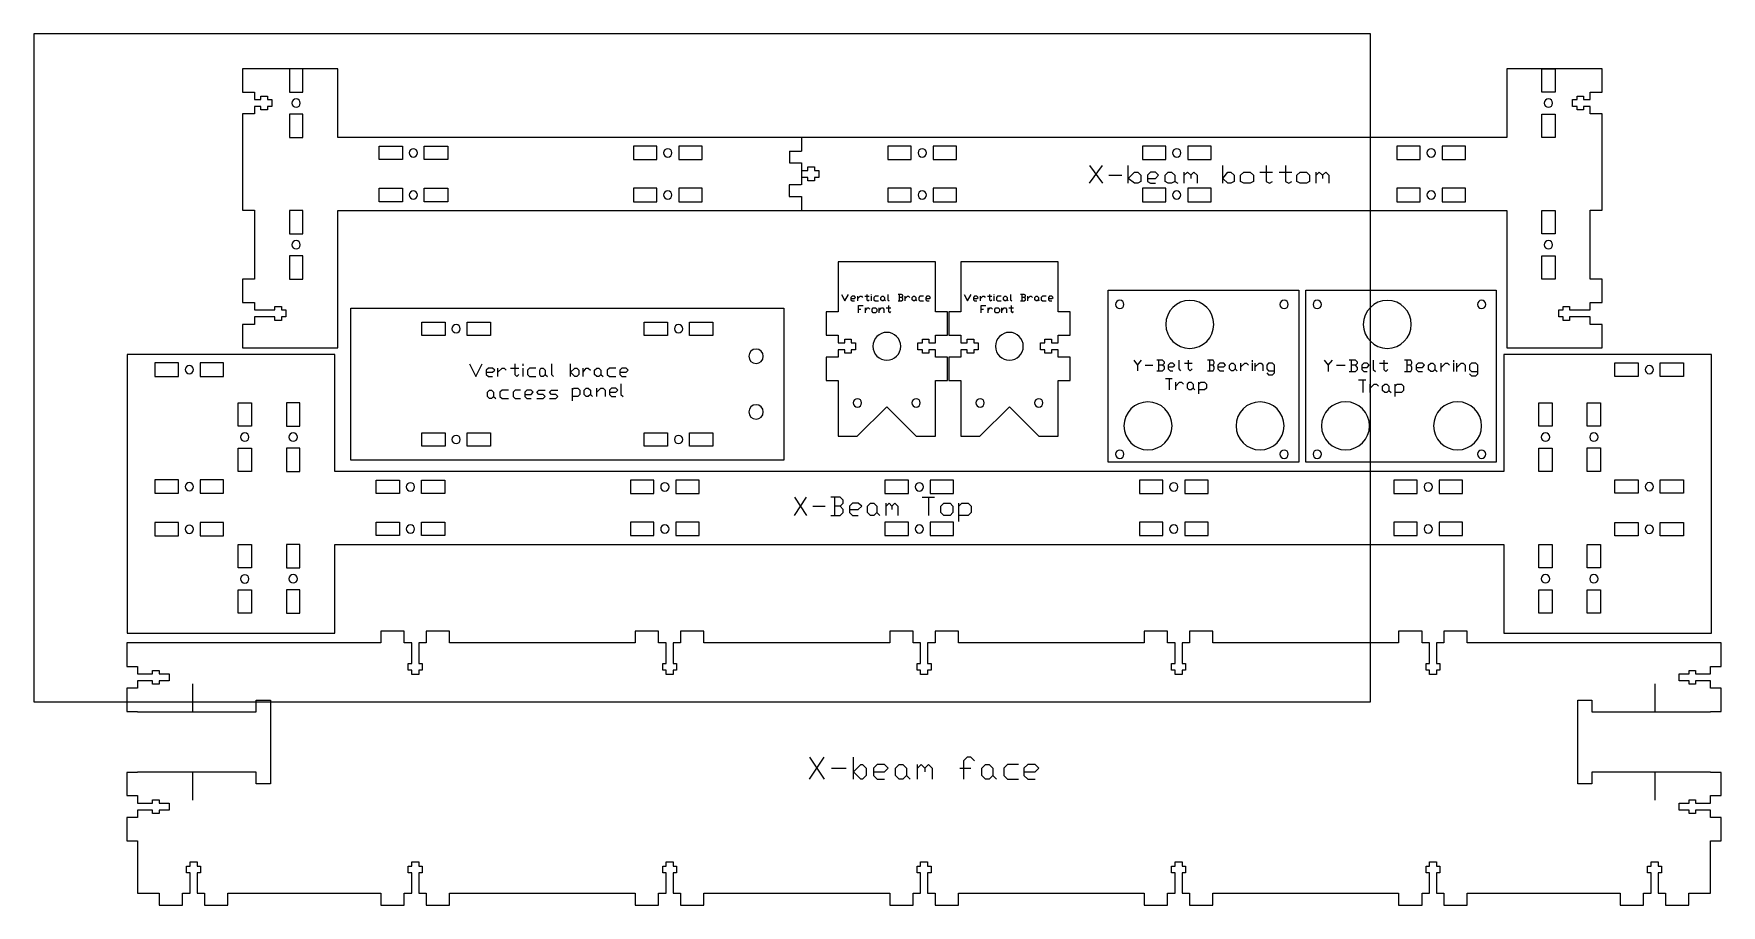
# Model space of a CAD drawing. Header units: inches. Extents: x 0 to 30.3, y 0.5 to 16.1.
import ezdxf

# ---------------------------------------------------------------- set-up
doc = ezdxf.new("R2010")
doc.units = ezdxf.units.IN
doc.header["$MEASUREMENT"] = 0
doc.layers.get('0').update_dxf_attribs({"linetype": 'CONTINUOUS', "true_color": 0xffffff})
doc.layers.add('CUT_SHEET_5', color=179, linetype='CONTINUOUS', true_color=0x131326)

# ---------------------------------------------------------------- blocks, each defined once
blk = doc.blocks.new('BORDER')
for p, q in [((24, 0), (0, 0)), ((0, 0), (0, -12)), ((24, -12), (24, 0)), ((0, -12), (24, -12))]:
    blk.add_line(p, q)
blk = doc.blocks.new('vert_brace_bk')
at = {"layer": 'CUT_SHEET_5', "color": 3, "lineweight": 15, "true_color": 0x00ff00}
for p, q in [((1.749, 0), (0, 0)), ((0, 0), (0, -0.9)), ((1.749, -0.9), (1.749, 0)), ((0, -0.9), (-0.215, -0.9)), ((-0.215, -0.9), (-0.215, -1.319)), ((1.964, -0.9), (1.749, -0.9)), ((1.964, -1.319), (1.964, -0.9)), ((-0.215, -1.319), (0, -1.319)), ((0, -1.319), (0, -1.453)), ((0, -1.453), (0.118, -1.453)), ((0.118, -1.453), (0.118, -1.391)), ((0.118, -1.391), (0.236, -1.391)), ((0.236, -1.391), (0.236, -1.453)), ((0.236, -1.453), (0.315, -1.453)), ((0.315, -1.453), (0.315, -1.579)), ((1.434, -1.579), (1.434, -1.453)), ((1.434, -1.453), (1.513, -1.453)), ((1.513, -1.453), (1.513, -1.391)), ((1.513, -1.391), (1.631, -1.391)), ((1.631, -1.391), (1.631, -1.453)), ((1.631, -1.453), (1.749, -1.453)), ((1.749, -1.453), (1.749, -1.319)), ((1.749, -1.319), (1.964, -1.319)), ((0, -1.713), (-0.215, -1.713)), ((-0.215, -1.713), (-0.215, -2.133)), ((0.118, -1.579), (0, -1.579)), ((0, -1.579), (0, -1.713)), ((0.118, -1.641), (0.118, -1.579)), ((0.236, -1.641), (0.118, -1.641)), ((0.315, -1.579), (0.236, -1.579)), ((0.236, -1.579), (0.236, -1.641)), ((1.513, -1.579), (1.434, -1.579)), ((1.513, -1.641), (1.513, -1.579)), ((1.631, -1.641), (1.513, -1.641)), ((1.749, -1.579), (1.631, -1.579)), ((1.631, -1.579), (1.631, -1.641)), ((1.749, -1.713), (1.749, -1.579)), ((1.964, -1.713), (1.749, -1.713)), ((1.964, -2.133), (1.964, -1.713)), ((-0.215, -2.133), (0, -2.133)), ((0, -2.133), (0, -3.134)), ((1.749, -3.134), (1.749, -2.133)), ((1.749, -2.133), (1.964, -2.133)), ((0.345, -3.134), (0.875, -2.604)), ((0.875, -2.604), (1.404, -3.134)), ((0, -3.134), (0.345, -3.134)), ((1.404, -3.134), (1.749, -3.134))]:
    blk.add_line(p, q, dxfattribs=at)
at = {"layer": 'CUT_SHEET_5', "color": 7, "lineweight": 15, "true_color": 0xffffff}
for p, q in [((0.059, -0.586), (0.123, -0.702)), ((0.123, -0.702), (0.186, -0.586)), ((0.515, -0.586), (0.515, -0.681)), ((0.599, -0.596), (0.599, -0.586)), ((0.896, -0.586), (0.896, -0.681)), ((1.14, -0.586), (1.076, -0.586)), ((1.097, -0.586), (1.097, -0.702)), ((1.161, -0.596), (1.14, -0.586)), ((1.161, -0.618), (1.161, -0.596)), ((0.25, -0.618), (0.229, -0.639)), ((0.229, -0.639), (0.229, -0.681)), ((0.229, -0.66), (0.292, -0.66)), ((0.229, -0.681), (0.25, -0.702)), ((0.292, -0.618), (0.25, -0.618)), ((0.25, -0.702), (0.292, -0.702)), ((0.313, -0.639), (0.292, -0.618)), ((0.292, -0.66), (0.313, -0.639)), ((0.356, -0.66), (0.398, -0.618)), ((0.356, -0.702), (0.356, -0.618)), ((0.366, -0.914), (0.366, -0.787)), ((0.366, -0.787), (0.451, -0.787)), ((0.366, -0.851), (0.409, -0.851)), ((0.398, -0.618), (0.419, -0.618)), ((0.419, -0.618), (0.44, -0.639)), ((0.483, -0.618), (0.557, -0.618)), ((0.493, -0.872), (0.525, -0.829)), ((0.493, -0.914), (0.493, -0.829)), ((0.515, -0.681), (0.536, -0.702)), ((0.525, -0.829), (0.546, -0.829)), ((0.536, -0.702), (0.557, -0.681)), ((0.546, -0.829), (0.568, -0.851)), ((0.599, -0.702), (0.599, -0.618)), ((0.61, -0.851), (0.631, -0.829)), ((0.61, -0.893), (0.61, -0.851)), ((0.631, -0.914), (0.61, -0.893)), ((0.631, -0.829), (0.674, -0.829)), ((0.663, -0.618), (0.642, -0.639)), ((0.642, -0.639), (0.642, -0.681)), ((0.642, -0.681), (0.663, -0.702)), ((0.727, -0.618), (0.663, -0.618)), ((0.663, -0.702), (0.727, -0.702)), ((0.674, -0.829), (0.695, -0.851)), ((0.695, -0.893), (0.674, -0.914)), ((0.695, -0.851), (0.695, -0.893)), ((0.737, -0.872), (0.779, -0.829)), ((0.737, -0.914), (0.737, -0.829)), ((0.769, -0.639), (0.79, -0.618)), ((0.769, -0.681), (0.769, -0.639)), ((0.79, -0.702), (0.769, -0.681)), ((0.779, -0.829), (0.801, -0.829)), ((0.79, -0.618), (0.811, -0.618)), ((0.811, -0.702), (0.79, -0.702)), ((0.801, -0.829), (0.822, -0.851)), ((0.811, -0.618), (0.832, -0.639)), ((0.832, -0.681), (0.811, -0.702)), ((0.822, -0.851), (0.822, -0.914)), ((0.832, -0.639), (0.832, -0.681)), ((0.832, -0.681), (0.854, -0.702)), ((0.864, -0.829), (0.949, -0.829)), ((0.896, -0.681), (0.917, -0.702)), ((0.907, -0.787), (0.907, -0.893)), ((0.907, -0.893), (0.928, -0.914)), ((0.928, -0.914), (0.949, -0.893)), ((1.076, -0.702), (1.14, -0.702)), ((1.14, -0.639), (1.097, -0.639)), ((1.14, -0.639), (1.161, -0.618)), ((1.161, -0.66), (1.14, -0.639)), ((1.14, -0.702), (1.161, -0.681)), ((1.161, -0.681), (1.161, -0.66)), ((1.203, -0.66), (1.246, -0.618)), ((1.203, -0.702), (1.203, -0.618)), ((1.246, -0.618), (1.267, -0.618)), ((1.267, -0.618), (1.288, -0.639)), ((1.33, -0.639), (1.352, -0.618)), ((1.33, -0.681), (1.33, -0.639)), ((1.352, -0.702), (1.33, -0.681)), ((1.352, -0.618), (1.373, -0.618)), ((1.373, -0.702), (1.352, -0.702)), ((1.373, -0.618), (1.394, -0.639)), ((1.394, -0.681), (1.373, -0.702)), ((1.394, -0.639), (1.394, -0.681)), ((1.394, -0.681), (1.405, -0.702)), ((1.468, -0.618), (1.447, -0.639)), ((1.447, -0.639), (1.447, -0.681)), ((1.447, -0.681), (1.468, -0.702)), ((1.532, -0.618), (1.468, -0.618)), ((1.468, -0.702), (1.532, -0.702)), ((1.595, -0.618), (1.574, -0.639)), ((1.574, -0.639), (1.574, -0.681)), ((1.574, -0.66), (1.638, -0.66)), ((1.574, -0.681), (1.595, -0.702)), ((1.638, -0.618), (1.595, -0.618)), ((1.595, -0.702), (1.638, -0.702)), ((1.659, -0.639), (1.638, -0.618)), ((1.638, -0.66), (1.659, -0.639)), ((0.674, -0.914), (0.631, -0.914))]:
    blk.add_line(p, q, dxfattribs=at)
at = {"layer": 'CUT_SHEET_5', "color": 1, "lineweight": 15, "true_color": 0xff0000}
for points in [[(0.875, -1.267), (0.737, -1.267), (0.625, -1.379), (0.625, -1.517)], [(1.124, -1.517), (1.124, -1.379), (1.013, -1.267), (0.875, -1.267)], [(0.625, -1.517), (0.625, -1.655), (0.737, -1.767), (0.875, -1.767)], [(0.875, -1.767), (1.013, -1.767), (1.124, -1.655), (1.124, -1.517)], [(0.348, -2.46), (0.306, -2.46), (0.273, -2.493), (0.273, -2.535)], [(0.273, -2.535), (0.273, -2.576), (0.306, -2.61), (0.348, -2.61)], [(0.423, -2.535), (0.423, -2.493), (0.389, -2.46), (0.348, -2.46)], [(0.348, -2.61), (0.389, -2.61), (0.423, -2.576), (0.423, -2.535)], [(1.401, -2.46), (1.36, -2.46), (1.326, -2.493), (1.326, -2.535)], [(1.326, -2.535), (1.326, -2.576), (1.36, -2.61), (1.401, -2.61)], [(1.476, -2.535), (1.476, -2.493), (1.443, -2.46), (1.401, -2.46)], [(1.401, -2.61), (1.443, -2.61), (1.476, -2.576), (1.476, -2.535)]]:
    blk.add_open_spline(points, degree=3, dxfattribs=at)
blk = doc.blocks.new('vert_brace_ft')
at = {"layer": 'CUT_SHEET_5', "color": 3, "lineweight": 15, "true_color": 0x00ff00}
for p, q in [((1.749, 0), (0, 0)), ((0, 0), (0, -0.9)), ((1.749, -0.9), (1.749, 0)), ((0, -0.9), (-0.215, -0.9)), ((-0.215, -0.9), (-0.215, -1.319)), ((1.964, -0.9), (1.749, -0.9)), ((1.964, -1.319), (1.964, -0.9)), ((-0.215, -1.319), (0, -1.319)), ((0, -1.319), (0, -1.453)), ((0, -1.453), (0.118, -1.453)), ((0.118, -1.453), (0.118, -1.391)), ((0.118, -1.391), (0.236, -1.391)), ((0.236, -1.391), (0.236, -1.453)), ((0.236, -1.453), (0.315, -1.453)), ((0.315, -1.453), (0.315, -1.579)), ((1.434, -1.579), (1.434, -1.453)), ((1.434, -1.453), (1.513, -1.453)), ((1.513, -1.453), (1.513, -1.391)), ((1.513, -1.391), (1.631, -1.391)), ((1.631, -1.391), (1.631, -1.453)), ((1.631, -1.453), (1.749, -1.453)), ((1.749, -1.453), (1.749, -1.319)), ((1.749, -1.319), (1.964, -1.319)), ((0, -1.713), (-0.215, -1.713)), ((-0.215, -1.713), (-0.215, -2.133)), ((0.118, -1.579), (0, -1.579)), ((0, -1.579), (0, -1.713)), ((0.118, -1.641), (0.118, -1.579)), ((0.236, -1.641), (0.118, -1.641)), ((0.315, -1.579), (0.236, -1.579)), ((0.236, -1.579), (0.236, -1.641)), ((1.513, -1.579), (1.434, -1.579)), ((1.513, -1.641), (1.513, -1.579)), ((1.631, -1.641), (1.513, -1.641)), ((1.749, -1.579), (1.631, -1.579)), ((1.631, -1.579), (1.631, -1.641)), ((1.749, -1.713), (1.749, -1.579)), ((1.964, -1.713), (1.749, -1.713)), ((1.964, -2.133), (1.964, -1.713)), ((-0.215, -2.133), (0, -2.133)), ((0, -2.133), (0, -3.134)), ((1.749, -3.134), (1.749, -2.133)), ((1.749, -2.133), (1.964, -2.133)), ((0.345, -3.134), (0.875, -2.604)), ((0.875, -2.604), (1.404, -3.134)), ((0, -3.134), (0.345, -3.134)), ((1.404, -3.134), (1.749, -3.134))]:
    blk.add_line(p, q, dxfattribs=at)
at = {"layer": 'CUT_SHEET_5', "color": 7, "lineweight": 15, "true_color": 0xffffff}
for p, q in [((0.059, -0.586), (0.123, -0.702)), ((0.123, -0.702), (0.186, -0.586)), ((0.515, -0.586), (0.515, -0.681)), ((0.599, -0.596), (0.599, -0.586)), ((0.896, -0.586), (0.896, -0.681)), ((1.14, -0.586), (1.076, -0.586)), ((1.097, -0.586), (1.097, -0.702)), ((1.161, -0.596), (1.14, -0.586)), ((1.161, -0.618), (1.161, -0.596)), ((0.25, -0.618), (0.229, -0.639)), ((0.229, -0.639), (0.229, -0.681)), ((0.229, -0.66), (0.292, -0.66)), ((0.229, -0.681), (0.25, -0.702)), ((0.292, -0.618), (0.25, -0.618)), ((0.25, -0.702), (0.292, -0.702)), ((0.313, -0.639), (0.292, -0.618)), ((0.292, -0.66), (0.313, -0.639)), ((0.356, -0.66), (0.398, -0.618)), ((0.356, -0.702), (0.356, -0.618)), ((0.366, -0.914), (0.366, -0.787)), ((0.366, -0.787), (0.451, -0.787)), ((0.366, -0.851), (0.409, -0.851)), ((0.398, -0.618), (0.419, -0.618)), ((0.419, -0.618), (0.44, -0.639)), ((0.483, -0.618), (0.557, -0.618)), ((0.493, -0.872), (0.525, -0.829)), ((0.493, -0.914), (0.493, -0.829)), ((0.515, -0.681), (0.536, -0.702)), ((0.525, -0.829), (0.546, -0.829)), ((0.536, -0.702), (0.557, -0.681)), ((0.546, -0.829), (0.568, -0.851)), ((0.599, -0.702), (0.599, -0.618)), ((0.61, -0.851), (0.631, -0.829)), ((0.61, -0.893), (0.61, -0.851)), ((0.631, -0.914), (0.61, -0.893)), ((0.631, -0.829), (0.674, -0.829)), ((0.663, -0.618), (0.642, -0.639)), ((0.642, -0.639), (0.642, -0.681)), ((0.642, -0.681), (0.663, -0.702)), ((0.726, -0.618), (0.663, -0.618)), ((0.663, -0.702), (0.726, -0.702)), ((0.674, -0.829), (0.695, -0.851)), ((0.695, -0.893), (0.674, -0.914)), ((0.695, -0.851), (0.695, -0.893)), ((0.737, -0.872), (0.779, -0.829)), ((0.737, -0.914), (0.737, -0.829)), ((0.769, -0.639), (0.79, -0.618)), ((0.769, -0.681), (0.769, -0.639)), ((0.79, -0.702), (0.769, -0.681)), ((0.779, -0.829), (0.801, -0.829)), ((0.79, -0.618), (0.811, -0.618)), ((0.811, -0.702), (0.79, -0.702)), ((0.801, -0.829), (0.822, -0.851)), ((0.811, -0.618), (0.832, -0.639)), ((0.832, -0.681), (0.811, -0.702)), ((0.822, -0.851), (0.822, -0.914)), ((0.832, -0.639), (0.832, -0.681)), ((0.832, -0.681), (0.854, -0.702)), ((0.864, -0.829), (0.949, -0.829)), ((0.896, -0.681), (0.917, -0.702)), ((0.907, -0.787), (0.907, -0.893)), ((0.907, -0.893), (0.928, -0.914)), ((0.928, -0.914), (0.949, -0.893)), ((1.076, -0.702), (1.14, -0.702)), ((1.14, -0.639), (1.097, -0.639)), ((1.14, -0.639), (1.161, -0.618)), ((1.161, -0.66), (1.14, -0.639)), ((1.14, -0.702), (1.161, -0.681)), ((1.161, -0.681), (1.161, -0.66)), ((1.203, -0.66), (1.246, -0.618)), ((1.203, -0.702), (1.203, -0.618)), ((1.246, -0.618), (1.267, -0.618)), ((1.267, -0.618), (1.288, -0.639)), ((1.33, -0.639), (1.352, -0.618)), ((1.33, -0.681), (1.33, -0.639)), ((1.352, -0.702), (1.33, -0.681)), ((1.352, -0.618), (1.373, -0.618)), ((1.373, -0.702), (1.352, -0.702)), ((1.373, -0.618), (1.394, -0.639)), ((1.394, -0.681), (1.373, -0.702)), ((1.394, -0.639), (1.394, -0.681)), ((1.394, -0.681), (1.404, -0.702)), ((1.468, -0.618), (1.447, -0.639)), ((1.447, -0.639), (1.447, -0.681)), ((1.447, -0.681), (1.468, -0.702)), ((1.532, -0.618), (1.468, -0.618)), ((1.468, -0.702), (1.532, -0.702)), ((1.595, -0.618), (1.574, -0.639)), ((1.574, -0.639), (1.574, -0.681)), ((1.574, -0.66), (1.638, -0.66)), ((1.574, -0.681), (1.595, -0.702)), ((1.638, -0.618), (1.595, -0.618)), ((1.595, -0.702), (1.638, -0.702)), ((1.659, -0.639), (1.638, -0.618)), ((1.638, -0.66), (1.659, -0.639)), ((0.674, -0.914), (0.631, -0.914))]:
    blk.add_line(p, q, dxfattribs=at)
at = {"layer": 'CUT_SHEET_5', "color": 1, "lineweight": 15, "true_color": 0xff0000}
for points in [[(0.875, -1.267), (0.737, -1.267), (0.625, -1.379), (0.625, -1.517)], [(1.124, -1.517), (1.124, -1.379), (1.013, -1.267), (0.875, -1.267)], [(0.625, -1.517), (0.625, -1.655), (0.737, -1.767), (0.875, -1.767)], [(0.875, -1.767), (1.013, -1.767), (1.124, -1.655), (1.124, -1.517)], [(0.348, -2.46), (0.306, -2.46), (0.273, -2.493), (0.273, -2.535)], [(0.273, -2.535), (0.273, -2.576), (0.306, -2.61), (0.348, -2.61)], [(0.423, -2.535), (0.423, -2.493), (0.389, -2.46), (0.348, -2.46)], [(0.348, -2.61), (0.389, -2.61), (0.423, -2.576), (0.423, -2.535)], [(1.401, -2.46), (1.36, -2.46), (1.326, -2.493), (1.326, -2.535)], [(1.326, -2.535), (1.326, -2.576), (1.36, -2.61), (1.401, -2.61)], [(1.476, -2.535), (1.476, -2.493), (1.443, -2.46), (1.401, -2.46)], [(1.401, -2.61), (1.443, -2.61), (1.476, -2.576), (1.476, -2.535)]]:
    blk.add_open_spline(points, degree=3, dxfattribs=at)
blk = doc.blocks.new('y_belt_bear_trap_1')
at = {"layer": 'CUT_SHEET_5', "color": 3, "lineweight": 15, "true_color": 0x00ff00}
for p, q in [((0, -3.091), (0, 0)), ((0, 0), (3.424, 0)), ((3.424, 0), (3.424, -3.091)), ((3.424, -3.091), (0, -3.091))]:
    blk.add_line(p, q, dxfattribs=at)
at = {"layer": 'CUT_SHEET_5', "color": 1, "lineweight": 15, "true_color": 0xff0000}
for p, q in [((0.208, -0.182), (0.208, -0.182)), ((1.466, -0.183), (1.466, -0.183)), ((3.159, -0.182), (3.159, -0.182)), ((0.715, -2.007), (0.715, -2.007)), ((0.284, -2.438), (0.284, -2.438)), ((1.147, -2.438), (1.147, -2.438)), ((2.296, -2.438), (2.296, -2.438)), ((3.159, -2.438), (3.159, -2.438)), ((0.208, -2.873), (0.208, -2.873)), ((3.159, -2.873), (3.159, -2.873))]:
    blk.add_line(p, q, dxfattribs=at)
at = {"layer": 'CUT_SHEET_5', "color": 7, "lineweight": 15, "true_color": 0xffffff}
for p, q in [((0.46, -1.26), (0.528, -1.346)), ((0.528, -1.346), (0.597, -1.26)), ((0.528, -1.346), (0.528, -1.449)), ((0.666, -1.346), (0.803, -1.346)), ((0.975, -1.26), (0.872, -1.26)), ((0.872, -1.449), (0.975, -1.449)), ((0.906, -1.26), (0.906, -1.449)), ((0.975, -1.346), (0.906, -1.346)), ((1.009, -1.294), (0.975, -1.26)), ((0.975, -1.346), (1.009, -1.311)), ((1.009, -1.38), (0.975, -1.346)), ((0.975, -1.449), (1.009, -1.414)), ((1.009, -1.311), (1.009, -1.294)), ((1.009, -1.414), (1.009, -1.38)), ((1.113, -1.311), (1.078, -1.346)), ((1.078, -1.346), (1.078, -1.414)), ((1.078, -1.38), (1.164, -1.38)), ((1.078, -1.414), (1.113, -1.449)), ((1.164, -1.311), (1.113, -1.311)), ((1.113, -1.449), (1.164, -1.449)), ((1.198, -1.346), (1.164, -1.311)), ((1.164, -1.38), (1.198, -1.346)), ((1.267, -1.26), (1.267, -1.414)), ((1.267, -1.414), (1.302, -1.449)), ((1.37, -1.311), (1.508, -1.311)), ((1.439, -1.26), (1.439, -1.414)), ((1.439, -1.414), (1.473, -1.449)), ((1.473, -1.449), (1.508, -1.414)), ((1.886, -1.26), (1.783, -1.26)), ((1.783, -1.449), (1.886, -1.449)), ((1.817, -1.26), (1.817, -1.449)), ((1.886, -1.346), (1.817, -1.346)), ((1.903, -1.294), (1.886, -1.26)), ((1.886, -1.346), (1.903, -1.311)), ((1.903, -1.38), (1.886, -1.346)), ((1.886, -1.449), (1.903, -1.414)), ((1.903, -1.311), (1.903, -1.294)), ((1.903, -1.414), (1.903, -1.38)), ((2.006, -1.311), (1.972, -1.346)), ((1.972, -1.346), (1.972, -1.414)), ((1.972, -1.38), (2.075, -1.38)), ((1.972, -1.414), (2.006, -1.449)), ((2.075, -1.311), (2.006, -1.311)), ((2.006, -1.449), (2.075, -1.449)), ((2.109, -1.346), (2.075, -1.311)), ((2.075, -1.38), (2.109, -1.346)), ((2.178, -1.346), (2.212, -1.311)), ((2.178, -1.414), (2.178, -1.346)), ((2.212, -1.449), (2.178, -1.414)), ((2.212, -1.311), (2.246, -1.311)), ((2.246, -1.449), (2.212, -1.449)), ((2.246, -1.311), (2.281, -1.346)), ((2.281, -1.414), (2.246, -1.449)), ((2.281, -1.346), (2.281, -1.414)), ((2.281, -1.414), (2.315, -1.449)), ((2.384, -1.38), (2.453, -1.311)), ((2.384, -1.449), (2.384, -1.311)), ((2.453, -1.311), (2.487, -1.311)), ((2.487, -1.311), (2.521, -1.346)), ((2.59, -1.294), (2.59, -1.26)), ((2.59, -1.449), (2.59, -1.311)), ((2.642, -1.38), (2.71, -1.311)), ((2.642, -1.449), (2.642, -1.311)), ((2.71, -1.311), (2.745, -1.311)), ((2.745, -1.311), (2.779, -1.346)), ((2.779, -1.346), (2.779, -1.449)), ((2.882, -1.311), (2.848, -1.346)), ((2.848, -1.346), (2.848, -1.414)), ((2.848, -1.414), (2.882, -1.449)), ((2.848, -1.483), (2.882, -1.518)), ((2.951, -1.311), (2.882, -1.311)), ((2.882, -1.449), (2.985, -1.449)), ((2.985, -1.346), (2.951, -1.311)), ((2.951, -1.518), (2.985, -1.483)), ((2.985, -1.483), (2.985, -1.346)), ((1.027, -1.586), (1.147, -1.586)), ((1.095, -1.586), (1.095, -1.792)), ((1.216, -1.724), (1.284, -1.655)), ((1.216, -1.792), (1.216, -1.655)), ((1.284, -1.655), (1.319, -1.655)), ((1.319, -1.655), (1.353, -1.689)), ((1.422, -1.689), (1.456, -1.655)), ((1.422, -1.758), (1.422, -1.689)), ((1.456, -1.792), (1.422, -1.758)), ((1.456, -1.655), (1.491, -1.655)), ((1.491, -1.792), (1.456, -1.792)), ((1.491, -1.655), (1.525, -1.689)), ((1.525, -1.758), (1.491, -1.792)), ((1.525, -1.689), (1.525, -1.758)), ((1.525, -1.758), (1.559, -1.792)), ((1.628, -1.689), (1.662, -1.655)), ((1.628, -1.861), (1.628, -1.655)), ((1.731, -1.792), (1.628, -1.792)), ((1.662, -1.655), (1.731, -1.655)), ((1.731, -1.655), (1.765, -1.689)), ((1.765, -1.758), (1.731, -1.792)), ((1.765, -1.689), (1.765, -1.758)), ((2.882, -1.518), (2.951, -1.518))]:
    blk.add_line(p, q, dxfattribs=at)
at = {"layer": 'CUT_SHEET_5', "color": 1, "lineweight": 15, "true_color": 0xff0000}
for points, degree in [([(0.208, -0.182), (0.167, -0.182), (0.133, -0.216), (0.133, -0.257)], 3), ([(0.133, -0.257), (0.133, -0.299), (0.167, -0.332), (0.208, -0.332)], 3), ([(0.283, -0.257), (0.283, -0.216), (0.25, -0.182), (0.208, -0.182)], 3), ([(0.208, -0.332), (0.25, -0.332), (0.283, -0.299), (0.283, -0.257)], 3), ([(1.466, -0.183), (1.228, -0.183), (1.035, -0.376), (1.035, -0.614)], 3), ([(1.897, -0.614), (1.898, -0.376), (1.704, -0.183), (1.466, -0.183)], 3), ([(3.159, -0.182), (3.118, -0.182), (3.084, -0.216), (3.084, -0.257)], 3), ([(3.084, -0.257), (3.084, -0.299), (3.118, -0.332), (3.159, -0.332)], 3), ([(3.234, -0.257), (3.234, -0.216), (3.201, -0.182), (3.159, -0.182)], 3), ([(3.159, -0.332), (3.201, -0.332), (3.234, -0.299), (3.234, -0.257)], 3), ([(1.035, -0.614), (1.035, -0.852), (1.228, -1.046), (1.466, -1.046)], 3), ([(1.035, -0.614), (1.035, -0.614), (1.035, -0.614), (1.035, -0.614)], 3), ([(1.466, -1.046), (1.704, -1.046), (1.897, -0.852), (1.897, -0.614)], 3), ([(1.466, -1.046), (1.466, -1.046), (1.466, -1.046)], 2), ([(0.715, -2.007), (0.477, -2.007), (0.284, -2.2), (0.284, -2.438)], 3), ([(1.147, -2.438), (1.147, -2.2), (0.953, -2.007), (0.715, -2.007)], 3), ([(2.728, -2.007), (2.489, -2.007), (2.296, -2.2), (2.296, -2.438)], 3), ([(3.159, -2.438), (3.159, -2.2), (2.966, -2.007), (2.728, -2.007)], 3), ([(0.284, -2.438), (0.284, -2.676), (0.477, -2.869), (0.715, -2.869)], 3), ([(0.715, -2.869), (0.953, -2.869), (1.147, -2.676), (1.147, -2.438)], 3), ([(2.296, -2.438), (2.296, -2.676), (2.489, -2.869), (2.727, -2.869)], 3), ([(2.728, -2.869), (2.966, -2.869), (3.159, -2.676), (3.159, -2.438)], 3), ([(0.208, -2.873), (0.167, -2.873), (0.133, -2.907), (0.133, -2.948)], 3), ([(0.133, -2.948), (0.133, -2.99), (0.167, -3.023), (0.208, -3.023)], 3), ([(0.283, -2.948), (0.283, -2.907), (0.25, -2.873), (0.208, -2.873)], 3), ([(0.208, -3.023), (0.25, -3.023), (0.283, -2.99), (0.283, -2.948)], 3), ([(0.715, -2.869), (0.715, -2.869), (0.715, -2.869), (0.715, -2.869)], 3), ([(2.727, -2.869), (2.728, -2.869), (2.728, -2.869), (2.728, -2.869)], 3), ([(3.159, -2.873), (3.118, -2.873), (3.084, -2.907), (3.084, -2.948)], 3), ([(3.084, -2.948), (3.084, -2.99), (3.118, -3.023), (3.159, -3.023)], 3), ([(3.234, -2.948), (3.234, -2.907), (3.201, -2.873), (3.159, -2.873)], 3), ([(3.159, -3.023), (3.201, -3.023), (3.234, -2.99), (3.234, -2.948)], 3)]:
    blk.add_open_spline(points, degree=degree, dxfattribs=at)
blk = doc.blocks.new('beam_face_1')
at = {"layer": 'CUT_SHEET_5', "color": 3, "lineweight": 15, "true_color": 0x00ff00}
for p, q in [((0, 0), (0, -0.42)), ((4.56, 0), (0, 0)), ((4.98, 0.215), (4.56, 0.215)), ((4.56, 0.215), (4.56, 0)), ((4.98, 0), (4.98, 0.215)), ((5.114, 0), (4.98, 0)), ((5.114, -0.368), (5.114, 0)), ((5.374, 0), (5.24, 0)), ((5.24, 0), (5.24, -0.368)), ((5.793, 0.215), (5.374, 0.215)), ((5.374, 0.215), (5.374, 0)), ((5.793, 0), (5.793, 0.215)), ((9.129, 0), (5.793, 0)), ((9.549, 0.215), (9.129, 0.215)), ((9.129, 0.215), (9.129, 0)), ((9.549, 0), (9.549, 0.215)), ((9.683, 0), (9.549, 0)), ((9.683, -0.368), (9.683, 0)), ((9.943, 0), (9.809, 0)), ((9.809, 0), (9.809, -0.368)), ((10.362, 0.215), (9.943, 0.215)), ((9.943, 0.215), (9.943, 0)), ((10.362, 0), (10.362, 0.215)), ((13.698, 0), (10.362, 0)), ((14.118, 0.215), (13.698, 0.215)), ((13.698, 0.215), (13.698, 0)), ((14.118, 0), (14.118, 0.215)), ((14.252, 0), (14.118, 0)), ((14.252, -0.368), (14.252, 0)), ((14.511, 0), (14.378, 0)), ((14.378, 0), (14.378, -0.368)), ((14.931, 0.215), (14.511, 0.215)), ((14.511, 0.215), (14.511, 0)), ((14.931, 0), (14.931, 0.215)), ((18.267, 0), (14.931, 0)), ((18.687, 0.215), (18.267, 0.215)), ((18.267, 0.215), (18.267, 0)), ((18.687, 0), (18.687, 0.215)), ((18.821, 0), (18.687, 0)), ((18.821, -0.368), (18.821, 0)), ((19.08, 0), (18.947, 0)), ((18.947, 0), (18.947, -0.368)), ((19.5, 0.215), (19.08, 0.215)), ((19.08, 0.215), (19.08, 0)), ((19.5, 0), (19.5, 0.215)), ((22.836, 0), (19.5, 0)), ((23.256, 0.215), (22.836, 0.215)), ((22.836, 0.215), (22.836, 0)), ((23.256, 0), (23.256, 0.215)), ((23.39, 0), (23.256, 0)), ((23.39, -0.368), (23.39, 0)), ((23.649, 0), (23.515, 0)), ((23.515, 0), (23.515, -0.368)), ((24.069, 0.215), (23.649, 0.215)), ((23.649, 0.215), (23.649, 0)), ((24.069, 0), (24.069, 0.215)), ((28.629, 0), (24.069, 0)), ((28.629, -0.42), (28.629, 0)), ((0, -0.42), (0.193, -0.42)), ((0.193, -0.42), (0.193, -0.554)), ((0.193, -0.554), (0.461, -0.554)), ((0.461, -0.554), (0.461, -0.492)), ((0.461, -0.492), (0.579, -0.492)), ((0.579, -0.492), (0.579, -0.554)), ((0.579, -0.554), (0.758, -0.554)), ((0.758, -0.554), (0.758, -0.679)), ((5.052, -0.486), (5.052, -0.368)), ((5.052, -0.368), (5.114, -0.368)), ((5.114, -0.486), (5.052, -0.486)), ((5.114, -0.565), (5.114, -0.486)), ((5.24, -0.565), (5.114, -0.565)), ((5.24, -0.368), (5.302, -0.368)), ((5.302, -0.486), (5.24, -0.486)), ((5.24, -0.486), (5.24, -0.565)), ((5.302, -0.368), (5.302, -0.486)), ((9.621, -0.486), (9.621, -0.368)), ((9.621, -0.368), (9.683, -0.368)), ((9.683, -0.486), (9.621, -0.486)), ((9.683, -0.565), (9.683, -0.486)), ((9.809, -0.565), (9.683, -0.565)), ((9.809, -0.368), (9.871, -0.368)), ((9.871, -0.486), (9.809, -0.486)), ((9.809, -0.486), (9.809, -0.565)), ((9.871, -0.368), (9.871, -0.486)), ((14.19, -0.486), (14.19, -0.368)), ((14.19, -0.368), (14.252, -0.368)), ((14.252, -0.486), (14.19, -0.486)), ((14.252, -0.565), (14.252, -0.486)), ((14.378, -0.565), (14.252, -0.565)), ((14.378, -0.368), (14.44, -0.368)), ((14.44, -0.486), (14.378, -0.486)), ((14.378, -0.486), (14.378, -0.565)), ((14.44, -0.368), (14.44, -0.486)), ((18.759, -0.486), (18.759, -0.368)), ((18.759, -0.368), (18.821, -0.368)), ((18.821, -0.486), (18.759, -0.486)), ((18.821, -0.565), (18.821, -0.486)), ((18.947, -0.565), (18.821, -0.565)), ((18.947, -0.368), (19.009, -0.368)), ((19.009, -0.486), (18.947, -0.486)), ((18.947, -0.486), (18.947, -0.565)), ((19.009, -0.368), (19.009, -0.486)), ((23.328, -0.486), (23.328, -0.368)), ((23.328, -0.368), (23.39, -0.368)), ((23.39, -0.486), (23.328, -0.486)), ((23.39, -0.565), (23.39, -0.486)), ((23.515, -0.565), (23.39, -0.565)), ((23.515, -0.368), (23.577, -0.368)), ((23.577, -0.486), (23.515, -0.486)), ((23.515, -0.486), (23.515, -0.565)), ((23.577, -0.368), (23.577, -0.486)), ((27.872, -0.679), (27.872, -0.554)), ((27.872, -0.554), (28.05, -0.554)), ((28.05, -0.554), (28.05, -0.492)), ((28.05, -0.492), (28.169, -0.492)), ((28.169, -0.492), (28.169, -0.554)), ((28.169, -0.554), (28.436, -0.554)), ((28.436, -0.554), (28.436, -0.42)), ((28.436, -0.42), (28.629, -0.42)), ((0.193, -0.813), (0, -0.813)), ((0, -0.813), (0, -1.233)), ((0.461, -0.679), (0.193, -0.679)), ((0.193, -0.679), (0.193, -0.813)), ((0.461, -0.741), (0.461, -0.679)), ((0.579, -0.741), (0.461, -0.741)), ((0.758, -0.679), (0.579, -0.679)), ((0.579, -0.679), (0.579, -0.741)), ((28.05, -0.679), (27.872, -0.679)), ((28.05, -0.741), (28.05, -0.679)), ((28.169, -0.741), (28.05, -0.741)), ((28.436, -0.679), (28.169, -0.679)), ((28.169, -0.679), (28.169, -0.741)), ((28.436, -0.813), (28.436, -0.679)), ((28.629, -0.813), (28.436, -0.813)), ((28.629, -1.233), (28.629, -0.813)), ((2.322, -1.234), (2.322, -1.029)), ((2.322, -1.029), (2.562, -1.029)), ((2.562, -1.029), (2.572, -1.029)), ((2.572, -1.029), (2.577, -1.029)), ((2.577, -1.029), (2.577, -2.528)), ((26.053, -2.528), (26.053, -1.029)), ((26.053, -1.029), (26.058, -1.029)), ((26.058, -1.029), (26.068, -1.029)), ((26.068, -1.029), (26.308, -1.029)), ((26.308, -1.029), (26.308, -1.234)), ((0, -1.233), (0.193, -1.233)), ((0.193, -1.233), (0.193, -1.234)), ((0.193, -1.234), (2.322, -1.234)), ((26.308, -1.234), (28.436, -1.234)), ((28.436, -1.234), (28.436, -1.233)), ((28.436, -1.233), (28.629, -1.233)), ((0.193, -2.324), (0, -2.324)), ((0, -2.324), (0, -2.743)), ((2.322, -2.323), (0.193, -2.323)), ((0.193, -2.323), (0.193, -2.324)), ((2.322, -2.528), (2.322, -2.323)), ((28.436, -2.323), (26.308, -2.323)), ((26.308, -2.323), (26.308, -2.528)), ((28.436, -2.324), (28.436, -2.323)), ((28.629, -2.324), (28.436, -2.324)), ((28.629, -2.743), (28.629, -2.324)), ((2.562, -2.528), (2.322, -2.528)), ((2.572, -2.528), (2.562, -2.528)), ((2.577, -2.528), (2.572, -2.528)), ((26.058, -2.528), (26.053, -2.528)), ((26.068, -2.528), (26.058, -2.528)), ((26.308, -2.528), (26.068, -2.528)), ((0, -2.743), (0.193, -2.743)), ((0.193, -2.743), (0.193, -2.877)), ((0.193, -2.877), (0.461, -2.877)), ((0.461, -3.003), (0.193, -3.003)), ((0.193, -3.003), (0.193, -3.137)), ((0.461, -2.877), (0.461, -2.815)), ((0.461, -2.815), (0.579, -2.815)), ((0.461, -3.065), (0.461, -3.003)), ((0.579, -2.815), (0.579, -2.877)), ((0.579, -2.877), (0.758, -2.877)), ((0.758, -3.003), (0.579, -3.003)), ((0.579, -3.003), (0.579, -3.065)), ((0.758, -2.877), (0.758, -3.003)), ((27.872, -3.003), (27.872, -2.877)), ((27.872, -2.877), (28.05, -2.877)), ((28.05, -3.003), (27.872, -3.003)), ((28.05, -2.877), (28.05, -2.815)), ((28.05, -2.815), (28.169, -2.815)), ((28.05, -3.065), (28.05, -3.003)), ((28.169, -2.815), (28.169, -2.877)), ((28.169, -2.877), (28.436, -2.877)), ((28.436, -3.003), (28.169, -3.003)), ((28.169, -3.003), (28.169, -3.065)), ((28.436, -2.877), (28.436, -2.743)), ((28.436, -2.743), (28.629, -2.743)), ((28.436, -3.137), (28.436, -3.003)), ((0.193, -3.137), (0, -3.137)), ((0, -3.137), (0, -3.557)), ((0.579, -3.065), (0.461, -3.065)), ((28.169, -3.065), (28.05, -3.065)), ((28.629, -3.137), (28.436, -3.137)), ((28.629, -3.557), (28.629, -3.137)), ((0, -3.557), (0.193, -3.557)), ((0.193, -3.557), (0.193, -4.497)), ((28.436, -4.497), (28.436, -3.557)), ((28.436, -3.557), (28.629, -3.557)), ((1.134, -4.011), (1.134, -3.932)), ((1.134, -3.932), (1.26, -3.932)), ((1.26, -3.932), (1.26, -4.011)), ((5.114, -4.011), (5.114, -3.932)), ((5.114, -3.932), (5.24, -3.932)), ((5.24, -3.932), (5.24, -4.011)), ((9.683, -4.011), (9.683, -3.932)), ((9.683, -3.932), (9.809, -3.932)), ((9.809, -3.932), (9.809, -4.011)), ((14.252, -4.011), (14.252, -3.932)), ((14.252, -3.932), (14.378, -3.932)), ((14.378, -3.932), (14.378, -4.011)), ((18.821, -4.011), (18.821, -3.932)), ((18.821, -3.932), (18.947, -3.932)), ((18.947, -3.932), (18.947, -4.011)), ((23.39, -4.011), (23.39, -3.932)), ((23.39, -3.932), (23.515, -3.932)), ((23.515, -3.932), (23.515, -4.011)), ((27.369, -4.011), (27.369, -3.932)), ((27.369, -3.932), (27.495, -3.932)), ((27.495, -3.932), (27.495, -4.011)), ((1.072, -4.129), (1.072, -4.011)), ((1.072, -4.011), (1.134, -4.011)), ((1.134, -4.129), (1.072, -4.129)), ((1.134, -4.497), (1.134, -4.129)), ((1.26, -4.011), (1.322, -4.011)), ((1.322, -4.129), (1.26, -4.129)), ((1.26, -4.129), (1.26, -4.497)), ((1.322, -4.011), (1.322, -4.129)), ((5.052, -4.129), (5.052, -4.011)), ((5.052, -4.011), (5.114, -4.011)), ((5.114, -4.129), (5.052, -4.129)), ((5.114, -4.497), (5.114, -4.129)), ((5.24, -4.011), (5.302, -4.011)), ((5.302, -4.129), (5.24, -4.129)), ((5.24, -4.129), (5.24, -4.497)), ((5.302, -4.011), (5.302, -4.129)), ((9.621, -4.129), (9.621, -4.011)), ((9.621, -4.011), (9.683, -4.011)), ((9.683, -4.129), (9.621, -4.129)), ((9.683, -4.497), (9.683, -4.129)), ((9.809, -4.011), (9.871, -4.011)), ((9.871, -4.129), (9.809, -4.129)), ((9.809, -4.129), (9.809, -4.497)), ((9.871, -4.011), (9.871, -4.129)), ((14.19, -4.129), (14.19, -4.011)), ((14.19, -4.011), (14.252, -4.011)), ((14.252, -4.129), (14.19, -4.129)), ((14.252, -4.497), (14.252, -4.129)), ((14.378, -4.011), (14.44, -4.011)), ((14.44, -4.129), (14.378, -4.129)), ((14.378, -4.129), (14.378, -4.497)), ((14.44, -4.011), (14.44, -4.129)), ((18.759, -4.129), (18.759, -4.011)), ((18.759, -4.011), (18.821, -4.011)), ((18.821, -4.129), (18.759, -4.129)), ((18.821, -4.497), (18.821, -4.129)), ((18.947, -4.011), (19.009, -4.011)), ((19.009, -4.129), (18.947, -4.129)), ((18.947, -4.129), (18.947, -4.497)), ((19.009, -4.011), (19.009, -4.129)), ((23.328, -4.129), (23.328, -4.011)), ((23.328, -4.011), (23.39, -4.011)), ((23.39, -4.129), (23.328, -4.129)), ((23.39, -4.497), (23.39, -4.129)), ((23.515, -4.011), (23.577, -4.011)), ((23.577, -4.129), (23.515, -4.129)), ((23.515, -4.129), (23.515, -4.497)), ((23.577, -4.011), (23.577, -4.129)), ((27.307, -4.129), (27.307, -4.011)), ((27.307, -4.011), (27.369, -4.011)), ((27.369, -4.129), (27.307, -4.129)), ((27.369, -4.497), (27.369, -4.129)), ((27.495, -4.011), (27.557, -4.011)), ((27.557, -4.129), (27.495, -4.129)), ((27.495, -4.129), (27.495, -4.497)), ((27.557, -4.011), (27.557, -4.129)), ((0.193, -4.497), (0.581, -4.497)), ((0.581, -4.497), (0.581, -4.712)), ((1.001, -4.712), (1.001, -4.497)), ((1.001, -4.497), (1.134, -4.497)), ((1.26, -4.497), (1.394, -4.497)), ((1.394, -4.497), (1.394, -4.712)), ((1.814, -4.712), (1.814, -4.497)), ((1.814, -4.497), (4.56, -4.497)), ((4.56, -4.497), (4.56, -4.712)), ((4.98, -4.712), (4.98, -4.497)), ((4.98, -4.497), (5.114, -4.497)), ((5.24, -4.497), (5.374, -4.497)), ((5.374, -4.497), (5.374, -4.712)), ((5.793, -4.712), (5.793, -4.497)), ((5.793, -4.497), (9.129, -4.497)), ((9.129, -4.497), (9.129, -4.712)), ((9.549, -4.712), (9.549, -4.497)), ((9.549, -4.497), (9.683, -4.497)), ((9.809, -4.497), (9.943, -4.497)), ((9.943, -4.497), (9.943, -4.712)), ((10.362, -4.712), (10.362, -4.497)), ((10.362, -4.497), (13.698, -4.497)), ((13.698, -4.497), (13.698, -4.712)), ((14.118, -4.712), (14.118, -4.497)), ((14.118, -4.497), (14.252, -4.497)), ((14.378, -4.497), (14.511, -4.497)), ((14.511, -4.497), (14.511, -4.712)), ((14.931, -4.712), (14.931, -4.497)), ((14.931, -4.497), (18.267, -4.497)), ((18.267, -4.497), (18.267, -4.712)), ((18.687, -4.712), (18.687, -4.497)), ((18.687, -4.497), (18.821, -4.497)), ((18.947, -4.497), (19.08, -4.497)), ((19.08, -4.497), (19.08, -4.712)), ((19.5, -4.712), (19.5, -4.497)), ((19.5, -4.497), (22.836, -4.497)), ((22.836, -4.497), (22.836, -4.712)), ((23.256, -4.712), (23.256, -4.497)), ((23.256, -4.497), (23.39, -4.497)), ((23.515, -4.497), (23.649, -4.497)), ((23.649, -4.497), (23.649, -4.712)), ((24.069, -4.712), (24.069, -4.497)), ((24.069, -4.497), (26.816, -4.497)), ((26.816, -4.497), (26.816, -4.712)), ((27.235, -4.712), (27.235, -4.497)), ((27.235, -4.497), (27.369, -4.497)), ((27.495, -4.497), (27.629, -4.497)), ((27.629, -4.497), (27.629, -4.712)), ((28.049, -4.712), (28.049, -4.497)), ((28.049, -4.497), (28.436, -4.497)), ((0.581, -4.712), (1.001, -4.712)), ((1.394, -4.712), (1.814, -4.712)), ((4.56, -4.712), (4.98, -4.712)), ((5.374, -4.712), (5.793, -4.712)), ((9.129, -4.712), (9.549, -4.712)), ((9.943, -4.712), (10.362, -4.712)), ((13.698, -4.712), (14.118, -4.712)), ((14.511, -4.712), (14.931, -4.712)), ((18.267, -4.712), (18.687, -4.712)), ((19.08, -4.712), (19.5, -4.712)), ((22.836, -4.712), (23.256, -4.712)), ((23.649, -4.712), (24.069, -4.712)), ((26.816, -4.712), (27.235, -4.712)), ((27.629, -4.712), (28.049, -4.712))]:
    blk.add_line(p, q, dxfattribs=at)
at = {"layer": 'CUT_SHEET_5', "color": 7, "lineweight": 15, "true_color": 0xffffff}
for p, q in [((1.18, -0.734), (1.18, -1.234)), ((27.438, -0.734), (27.438, -1.234)), ((12.257, -2.051), (12.52, -2.446)), ((12.257, -2.446), (12.52, -2.051)), ((13.047, -2.446), (13.047, -2.051)), ((15.088, -2.051), (15.023, -2.117)), ((15.023, -2.117), (15.023, -2.446)), ((15.154, -2.051), (15.088, -2.051)), ((15.22, -2.117), (15.154, -2.051)), ((1.18, -2.323), (1.18, -2.823)), ((12.652, -2.248), (12.915, -2.248)), ((13.047, -2.314), (13.179, -2.182)), ((13.179, -2.446), (13.047, -2.314)), ((13.179, -2.182), (13.212, -2.182)), ((13.212, -2.182), (13.277, -2.248)), ((13.277, -2.38), (13.212, -2.446)), ((13.277, -2.248), (13.277, -2.38)), ((13.475, -2.182), (13.409, -2.248)), ((13.409, -2.248), (13.409, -2.38)), ((13.409, -2.314), (13.607, -2.314)), ((13.409, -2.38), (13.475, -2.446)), ((13.607, -2.182), (13.475, -2.182)), ((13.673, -2.248), (13.607, -2.182)), ((13.607, -2.314), (13.673, -2.248)), ((13.804, -2.248), (13.87, -2.182)), ((13.804, -2.38), (13.804, -2.248)), ((13.87, -2.446), (13.804, -2.38)), ((13.87, -2.182), (13.936, -2.182)), ((13.936, -2.182), (14.002, -2.248)), ((14.002, -2.38), (13.936, -2.446)), ((14.002, -2.248), (14.002, -2.38)), ((14.002, -2.38), (14.068, -2.446)), ((14.199, -2.248), (14.265, -2.182)), ((14.199, -2.446), (14.199, -2.182)), ((14.265, -2.182), (14.331, -2.248)), ((14.331, -2.248), (14.397, -2.182)), ((14.331, -2.248), (14.331, -2.314)), ((14.397, -2.182), (14.463, -2.248)), ((14.463, -2.248), (14.463, -2.446)), ((14.957, -2.248), (15.154, -2.248)), ((15.352, -2.248), (15.418, -2.182)), ((15.352, -2.38), (15.352, -2.248)), ((15.418, -2.446), (15.352, -2.38)), ((15.418, -2.182), (15.484, -2.182)), ((15.484, -2.182), (15.549, -2.248)), ((15.549, -2.38), (15.484, -2.446)), ((15.549, -2.248), (15.549, -2.38)), ((15.549, -2.38), (15.615, -2.446)), ((15.813, -2.182), (15.747, -2.248)), ((15.747, -2.248), (15.747, -2.38)), ((15.747, -2.38), (15.813, -2.446)), ((16.01, -2.182), (15.813, -2.182)), ((16.175, -2.182), (16.109, -2.248)), ((16.109, -2.248), (16.109, -2.38)), ((16.109, -2.314), (16.307, -2.314)), ((16.109, -2.38), (16.175, -2.446)), ((16.307, -2.182), (16.175, -2.182)), ((16.373, -2.248), (16.307, -2.182)), ((16.307, -2.314), (16.373, -2.248)), ((27.438, -2.323), (27.438, -2.823)), ((13.212, -2.446), (13.179, -2.446)), ((13.475, -2.446), (13.607, -2.446)), ((13.936, -2.446), (13.87, -2.446)), ((15.484, -2.446), (15.418, -2.446)), ((15.813, -2.446), (16.01, -2.446)), ((16.175, -2.446), (16.307, -2.446))]:
    blk.add_line(p, q, dxfattribs=at)

msp = doc.modelspace()

# ---------------------------------------------------------------- linework, layer by layer
at = {"layer": 'CUT_SHEET_5', "color": 3, "lineweight": 15, "true_color": 0x00ff00}
for p, q in [((5.453, 15.498), (3.739, 15.498)), ((3.739, 15.498), (3.739, 15.079)), ((5.453, 14.264), (5.453, 15.498)), ((28.155, 15.498), (26.441, 15.498)), ((26.441, 15.498), (26.441, 14.264)), ((28.155, 15.079), (28.155, 15.498)), ((3.739, 15.079), (3.954, 15.079)), ((3.954, 15.079), (3.954, 14.945)), ((3.954, 14.945), (4.072, 14.945)), ((4.072, 14.945), (4.072, 15.007)), ((4.072, 15.007), (4.19, 15.007)), ((4.19, 15.007), (4.19, 14.945)), ((4.19, 14.945), (4.269, 14.945)), ((4.269, 14.945), (4.269, 14.819)), ((27.625, 14.819), (27.625, 14.945)), ((27.625, 14.945), (27.704, 14.945)), ((27.704, 14.945), (27.704, 15.007)), ((27.704, 15.007), (27.822, 15.007)), ((27.822, 15.007), (27.822, 14.945)), ((27.822, 14.945), (27.94, 14.945)), ((27.94, 14.945), (27.94, 15.079)), ((27.94, 15.079), (28.155, 15.079)), ((3.954, 14.685), (3.739, 14.685)), ((3.739, 14.685), (3.739, 12.96)), ((4.072, 14.819), (3.954, 14.819)), ((3.954, 14.819), (3.954, 14.685)), ((4.072, 14.757), (4.072, 14.819)), ((4.19, 14.757), (4.072, 14.757)), ((4.269, 14.819), (4.19, 14.819)), ((4.19, 14.819), (4.19, 14.757)), ((27.704, 14.819), (27.625, 14.819)), ((27.704, 14.757), (27.704, 14.819)), ((27.822, 14.757), (27.704, 14.757)), ((27.94, 14.819), (27.822, 14.819)), ((27.822, 14.819), (27.822, 14.757)), ((27.94, 14.685), (27.94, 14.819)), ((28.155, 14.685), (27.94, 14.685)), ((28.155, 12.96), (28.155, 14.685)), ((9.094, 14.264), (5.453, 14.264)), ((13.778, 14.264), (9.094, 14.264)), ((22.801, 14.264), (13.778, 14.264)), ((13.778, 14.264), (13.778, 14.015)), ((26.441, 14.264), (22.801, 14.264)), ((13.777, 13.806), (13.777, 13.671)), ((13.777, 13.671), (13.895, 13.671)), ((13.777, 13.671), (13.777, 13.546)), ((13.895, 13.671), (13.895, 13.733)), ((13.895, 13.733), (14.013, 13.733)), ((14.013, 13.733), (14.013, 13.671)), ((14.013, 13.671), (14.092, 13.671)), ((14.092, 13.671), (14.092, 13.546)), ((13.895, 13.546), (13.777, 13.546)), ((13.777, 13.546), (13.777, 13.412)), ((13.895, 13.484), (13.895, 13.546)), ((14.013, 13.484), (13.895, 13.484)), ((14.092, 13.546), (14.013, 13.546)), ((14.013, 13.546), (14.013, 13.484)), ((13.777, 13.202), (13.777, 12.952)), ((3.739, 12.96), (3.954, 12.96)), ((3.954, 12.96), (3.954, 11.718)), ((5.453, 11.718), (5.453, 12.952)), ((5.453, 12.952), (9.094, 12.952)), ((9.094, 12.952), (13.777, 12.952)), ((13.777, 12.952), (22.801, 12.952)), ((22.801, 12.952), (26.441, 12.952)), ((26.441, 12.952), (26.441, 11.718)), ((27.94, 11.718), (27.94, 12.96)), ((27.94, 12.96), (28.155, 12.96)), ((3.954, 11.718), (3.739, 11.718)), ((3.739, 11.718), (3.739, 11.298)), ((5.453, 10.485), (5.453, 11.718)), ((22.832, 8.43), (22.832, 11.52)), ((22.832, 11.52), (26.255, 11.52)), ((26.255, 11.52), (26.255, 8.43)), ((26.441, 11.718), (26.441, 10.485)), ((28.155, 11.718), (27.94, 11.718)), ((28.155, 11.298), (28.155, 11.718)), ((3.739, 11.298), (3.954, 11.298)), ((3.954, 11.298), (3.954, 11.165)), ((4.322, 11.165), (4.322, 11.227)), ((4.322, 11.227), (4.44, 11.227)), ((4.44, 11.227), (4.44, 11.165)), ((27.454, 11.165), (27.454, 11.227)), ((27.454, 11.227), (27.572, 11.227)), ((27.572, 11.227), (27.572, 11.165)), ((27.94, 11.165), (27.94, 11.298)), ((27.94, 11.298), (28.155, 11.298)), ((3.954, 11.165), (4.322, 11.165)), ((4.322, 11.039), (3.954, 11.039)), ((3.954, 11.039), (3.954, 10.905)), ((4.322, 10.977), (4.322, 11.039)), ((4.44, 10.977), (4.322, 10.977)), ((4.44, 11.165), (4.519, 11.165)), ((4.519, 11.039), (4.44, 11.039)), ((4.44, 11.039), (4.44, 10.977)), ((4.519, 11.165), (4.519, 11.039)), ((5.686, 8.467), (5.686, 11.198)), ((5.686, 11.198), (13.463, 11.198)), ((13.463, 11.198), (13.463, 8.467)), ((27.376, 11.039), (27.376, 11.165)), ((27.376, 11.165), (27.454, 11.165)), ((27.454, 11.039), (27.376, 11.039)), ((27.454, 10.977), (27.454, 11.039)), ((27.572, 10.977), (27.454, 10.977)), ((27.572, 11.165), (27.94, 11.165)), ((27.94, 11.039), (27.572, 11.039)), ((27.572, 11.039), (27.572, 10.977)), ((27.94, 10.905), (27.94, 11.039)), ((3.954, 10.905), (3.739, 10.905)), ((3.739, 10.905), (3.739, 10.485)), ((28.155, 10.905), (27.94, 10.905)), ((28.155, 10.485), (28.155, 10.905)), ((5.4, 10.363), (1.673, 10.363)), ((1.673, 10.363), (1.673, 5.359)), ((3.739, 10.485), (5.453, 10.485)), ((5.4, 8.263), (5.4, 10.363)), ((30.116, 10.363), (26.388, 10.363)), ((26.388, 10.363), (26.388, 8.263)), ((26.441, 10.485), (28.155, 10.485)), ((30.116, 5.359), (30.116, 10.363)), ((26.388, 8.263), (5.4, 8.263)), ((13.463, 8.467), (5.686, 8.467)), ((26.255, 8.43), (22.832, 8.43)), ((5.4, 5.359), (5.4, 6.952)), ((5.4, 6.952), (26.388, 6.952)), ((26.388, 6.952), (26.388, 5.359)), ((1.673, 5.359), (5.4, 5.359)), ((26.388, 5.359), (30.116, 5.359))]:
    msp.add_line(p, q, dxfattribs=at)
at = {"layer": 'CUT_SHEET_5', "color": 1, "lineweight": 15, "true_color": 0xff0000}
for p, q in [((4.824, 15.498), (4.584, 15.498)), ((4.584, 15.498), (4.584, 15.078)), ((4.824, 15.078), (4.824, 15.498)), ((27.071, 15.498), (27.311, 15.498)), ((27.071, 15.078), (27.071, 15.498)), ((27.311, 15.498), (27.311, 15.078)), ((4.584, 15.078), (4.824, 15.078)), ((27.311, 15.078), (27.071, 15.078)), ((4.824, 14.684), (4.584, 14.684)), ((4.584, 14.684), (4.584, 14.265)), ((4.824, 14.265), (4.824, 14.684)), ((27.071, 14.684), (27.311, 14.684)), ((27.071, 14.265), (27.071, 14.684)), ((27.311, 14.684), (27.311, 14.265)), ((4.584, 14.265), (4.824, 14.265)), ((27.311, 14.265), (27.071, 14.265)), ((6.193, 14.106), (6.613, 14.106)), ((6.193, 13.866), (6.193, 14.106)), ((6.613, 14.106), (6.613, 13.866)), ((7.006, 14.106), (7.426, 14.106)), ((7.006, 13.866), (7.006, 14.106)), ((7.426, 14.106), (7.426, 13.866)), ((11.182, 14.106), (10.762, 14.106)), ((10.762, 14.106), (10.762, 13.866)), ((11.182, 13.866), (11.182, 14.106)), ((11.995, 14.106), (11.575, 14.106)), ((11.575, 14.106), (11.575, 13.866)), ((11.995, 13.866), (11.995, 14.106)), ((13.562, 14.016), (13.562, 13.806)), ((13.562, 14.016), (13.778, 14.015)), ((15.75, 14.106), (15.331, 14.106)), ((15.331, 14.106), (15.331, 13.866)), ((15.75, 13.866), (15.75, 14.106)), ((16.564, 14.106), (16.144, 14.106)), ((16.144, 14.106), (16.144, 13.866)), ((16.564, 13.866), (16.564, 14.106)), ((20.319, 14.106), (19.9, 14.106)), ((19.9, 14.106), (19.9, 13.866)), ((20.319, 13.866), (20.319, 14.106)), ((21.133, 14.106), (20.713, 14.106)), ((20.713, 14.106), (20.713, 13.866)), ((21.133, 13.866), (21.133, 14.106)), ((24.888, 14.106), (24.469, 14.106)), ((24.469, 14.106), (24.469, 13.866)), ((24.888, 13.866), (24.888, 14.106)), ((25.702, 14.106), (25.282, 14.106)), ((25.282, 14.106), (25.282, 13.866)), ((25.702, 13.866), (25.702, 14.106)), ((6.613, 13.866), (6.193, 13.866)), ((7.426, 13.866), (7.006, 13.866)), ((10.762, 13.866), (11.182, 13.866)), ((11.575, 13.866), (11.995, 13.866)), ((13.562, 13.806), (13.777, 13.806)), ((15.331, 13.866), (15.75, 13.866)), ((16.144, 13.866), (16.564, 13.866)), ((19.9, 13.866), (20.319, 13.866)), ((20.713, 13.866), (21.133, 13.866)), ((24.469, 13.866), (24.888, 13.866)), ((25.282, 13.866), (25.702, 13.866)), ((6.193, 13.11), (6.193, 13.35)), ((6.193, 13.35), (6.613, 13.35)), ((6.613, 13.35), (6.613, 13.11)), ((7.006, 13.11), (7.006, 13.35)), ((7.006, 13.35), (7.426, 13.35)), ((7.426, 13.35), (7.426, 13.11)), ((11.182, 13.35), (10.762, 13.35)), ((10.762, 13.35), (10.762, 13.11)), ((11.182, 13.11), (11.182, 13.35)), ((11.995, 13.35), (11.575, 13.35)), ((11.575, 13.35), (11.575, 13.11)), ((11.995, 13.11), (11.995, 13.35)), ((13.558, 13.412), (13.558, 13.202)), ((13.773, 13.412), (13.558, 13.412)), ((15.75, 13.35), (15.331, 13.35)), ((15.331, 13.35), (15.331, 13.11)), ((15.75, 13.11), (15.75, 13.35)), ((16.564, 13.35), (16.144, 13.35)), ((16.144, 13.35), (16.144, 13.11)), ((16.564, 13.11), (16.564, 13.35)), ((20.319, 13.35), (19.9, 13.35)), ((19.9, 13.35), (19.9, 13.11)), ((20.319, 13.11), (20.319, 13.35)), ((21.133, 13.35), (20.713, 13.35)), ((20.713, 13.35), (20.713, 13.11)), ((21.133, 13.11), (21.133, 13.35)), ((24.888, 13.35), (24.469, 13.35)), ((24.469, 13.35), (24.469, 13.11)), ((24.888, 13.11), (24.888, 13.35)), ((25.702, 13.35), (25.282, 13.35)), ((25.282, 13.35), (25.282, 13.11)), ((25.702, 13.11), (25.702, 13.35)), ((6.613, 13.11), (6.193, 13.11)), ((7.426, 13.11), (7.006, 13.11)), ((10.762, 13.11), (11.182, 13.11)), ((11.575, 13.11), (11.995, 13.11)), ((13.558, 13.202), (13.777, 13.202)), ((15.331, 13.11), (15.75, 13.11)), ((16.144, 13.11), (16.564, 13.11)), ((19.9, 13.11), (20.319, 13.11)), ((20.713, 13.11), (21.133, 13.11)), ((24.469, 13.11), (24.888, 13.11)), ((25.282, 13.11), (25.702, 13.11)), ((4.824, 12.952), (4.584, 12.952)), ((4.584, 12.952), (4.584, 12.532)), ((4.824, 12.532), (4.824, 12.952)), ((27.071, 12.952), (27.311, 12.952)), ((27.071, 12.532), (27.071, 12.952)), ((27.311, 12.952), (27.311, 12.532)), ((4.584, 12.532), (4.824, 12.532)), ((27.311, 12.532), (27.071, 12.532)), ((4.824, 12.139), (4.584, 12.139)), ((4.584, 12.139), (4.584, 11.719)), ((4.824, 11.719), (4.824, 12.139)), ((27.071, 12.139), (27.311, 12.139)), ((27.071, 11.719), (27.071, 12.139)), ((27.311, 12.139), (27.311, 11.719)), ((4.584, 11.719), (4.824, 11.719)), ((27.311, 11.719), (27.071, 11.719)), ((23.04, 11.338), (23.04, 11.338)), ((25.991, 11.338), (25.991, 11.338)), ((6.961, 10.948), (7.38, 10.948)), ((6.961, 10.708), (6.961, 10.948)), ((7.38, 10.948), (7.38, 10.708)), ((7.774, 10.948), (8.194, 10.948)), ((7.774, 10.708), (7.774, 10.948)), ((8.194, 10.948), (8.194, 10.708)), ((10.955, 10.948), (11.374, 10.948)), ((10.955, 10.708), (10.955, 10.948)), ((11.374, 10.948), (11.374, 10.708)), ((11.768, 10.948), (12.188, 10.948)), ((11.768, 10.708), (11.768, 10.948)), ((12.188, 10.948), (12.188, 10.708)), ((7.38, 10.708), (6.961, 10.708)), ((8.194, 10.708), (7.774, 10.708)), ((11.374, 10.708), (10.955, 10.708)), ((12.188, 10.708), (11.768, 10.708)), ((12.833, 10.332), (12.833, 10.332)), ((12.963, 10.462), (12.963, 10.462)), ((13.093, 10.332), (13.093, 10.332)), ((2.59, 10.212), (2.17, 10.212)), ((2.17, 10.212), (2.17, 9.972)), ((2.59, 9.972), (2.59, 10.212)), ((3.403, 10.212), (2.984, 10.212)), ((2.984, 10.212), (2.984, 9.972)), ((3.403, 9.972), (3.403, 10.212)), ((12.963, 10.202), (12.963, 10.202)), ((28.385, 10.212), (28.805, 10.212)), ((28.385, 9.972), (28.385, 10.212)), ((28.805, 10.212), (28.805, 9.972)), ((29.198, 10.212), (29.618, 10.212)), ((29.198, 9.972), (29.198, 10.212)), ((29.618, 10.212), (29.618, 9.972)), ((2.17, 9.972), (2.59, 9.972)), ((2.984, 9.972), (3.403, 9.972)), ((28.805, 9.972), (28.385, 9.972)), ((29.618, 9.972), (29.198, 9.972)), ((3.661, 9.077), (3.661, 9.496)), ((3.661, 9.496), (3.901, 9.496)), ((3.901, 9.496), (3.901, 9.077)), ((4.771, 9.497), (4.531, 9.497)), ((4.531, 9.497), (4.531, 9.077)), ((4.771, 9.077), (4.771, 9.497)), ((12.963, 9.463), (12.963, 9.463)), ((23.547, 9.514), (23.547, 9.514)), ((25.559, 9.514), (25.559, 9.514)), ((27.018, 9.497), (27.258, 9.497)), ((27.018, 9.077), (27.018, 9.497)), ((27.258, 9.497), (27.258, 9.077)), ((27.887, 9.078), (27.887, 9.498)), ((27.887, 9.498), (28.127, 9.498)), ((28.127, 9.498), (28.127, 9.078)), ((12.963, 9.203), (12.963, 9.203)), ((13.093, 9.333), (13.093, 9.333)), ((3.901, 9.077), (3.661, 9.077)), ((4.531, 9.077), (4.771, 9.077)), ((6.961, 8.957), (7.38, 8.957)), ((6.961, 8.718), (6.961, 8.957)), ((7.38, 8.957), (7.38, 8.718)), ((7.774, 8.957), (8.194, 8.957)), ((7.774, 8.718), (7.774, 8.957)), ((8.194, 8.957), (8.194, 8.718)), ((10.955, 8.957), (11.374, 8.957)), ((10.955, 8.718), (10.955, 8.957)), ((11.374, 8.957), (11.374, 8.718)), ((11.768, 8.957), (12.188, 8.957)), ((11.768, 8.718), (11.768, 8.957)), ((12.188, 8.957), (12.188, 8.718)), ((23.116, 9.082), (23.116, 9.082)), ((23.978, 9.082), (23.978, 9.082)), ((25.128, 9.082), (25.128, 9.082)), ((25.99, 9.082), (25.99, 9.082)), ((27.258, 9.077), (27.018, 9.077)), ((28.127, 9.078), (27.887, 9.078)), ((3.661, 8.263), (3.661, 8.683)), ((3.661, 8.683), (3.901, 8.683)), ((3.901, 8.683), (3.901, 8.263)), ((4.771, 8.684), (4.531, 8.684)), ((4.531, 8.684), (4.531, 8.264)), ((4.771, 8.264), (4.771, 8.684)), ((7.38, 8.718), (6.961, 8.718)), ((8.194, 8.718), (7.774, 8.718)), ((11.374, 8.718), (10.955, 8.718)), ((12.188, 8.718), (11.768, 8.718)), ((23.04, 8.647), (23.04, 8.647)), ((25.991, 8.647), (25.991, 8.647)), ((27.018, 8.684), (27.258, 8.684)), ((27.018, 8.264), (27.018, 8.684)), ((27.258, 8.684), (27.258, 8.264)), ((27.887, 8.265), (27.887, 8.685)), ((27.887, 8.685), (28.127, 8.685)), ((28.127, 8.685), (28.127, 8.265)), ((3.901, 8.263), (3.661, 8.263)), ((4.531, 8.264), (4.771, 8.264)), ((27.258, 8.264), (27.018, 8.264)), ((28.127, 8.265), (27.887, 8.265)), ((2.59, 8.111), (2.17, 8.111)), ((2.17, 8.111), (2.17, 7.871)), ((2.59, 7.871), (2.59, 8.111)), ((3.403, 8.111), (2.984, 8.111)), ((2.984, 8.111), (2.984, 7.871)), ((3.403, 7.871), (3.403, 8.111)), ((6.14, 8.106), (6.56, 8.106)), ((6.14, 7.866), (6.14, 8.106)), ((6.56, 8.106), (6.56, 7.866)), ((6.953, 8.106), (7.373, 8.106)), ((6.953, 7.866), (6.953, 8.106)), ((7.373, 8.106), (7.373, 7.866)), ((11.129, 8.106), (10.709, 8.106)), ((10.709, 8.106), (10.709, 7.866)), ((11.129, 7.866), (11.129, 8.106)), ((11.942, 8.106), (11.522, 8.106)), ((11.522, 8.106), (11.522, 7.866)), ((11.942, 7.866), (11.942, 8.106)), ((15.698, 8.106), (15.278, 8.106)), ((15.278, 8.106), (15.278, 7.866)), ((15.698, 7.866), (15.698, 8.106)), ((16.511, 8.106), (16.091, 8.106)), ((16.091, 8.106), (16.091, 7.866)), ((16.511, 7.866), (16.511, 8.106)), ((20.267, 8.106), (19.847, 8.106)), ((19.847, 8.106), (19.847, 7.866)), ((20.267, 7.866), (20.267, 8.106)), ((21.08, 8.106), (20.66, 8.106)), ((20.66, 8.106), (20.66, 7.866)), ((21.08, 7.866), (21.08, 8.106)), ((24.835, 8.106), (24.416, 8.106)), ((24.416, 8.106), (24.416, 7.866)), ((24.835, 7.866), (24.835, 8.106)), ((25.649, 8.106), (25.229, 8.106)), ((25.229, 8.106), (25.229, 7.866)), ((25.649, 7.866), (25.649, 8.106)), ((28.385, 7.871), (28.385, 8.111)), ((28.385, 8.111), (28.805, 8.111)), ((28.805, 8.111), (28.805, 7.871)), ((29.198, 7.871), (29.198, 8.111)), ((29.198, 8.111), (29.618, 8.111)), ((29.618, 8.111), (29.618, 7.871)), ((2.17, 7.871), (2.59, 7.871)), ((2.984, 7.871), (3.403, 7.871)), ((6.56, 7.866), (6.14, 7.866)), ((7.373, 7.866), (6.953, 7.866)), ((10.709, 7.866), (11.129, 7.866)), ((11.522, 7.866), (11.942, 7.866)), ((15.278, 7.866), (15.698, 7.866)), ((16.091, 7.866), (16.511, 7.866)), ((19.847, 7.866), (20.267, 7.866)), ((20.66, 7.866), (21.08, 7.866)), ((24.416, 7.866), (24.835, 7.866)), ((25.229, 7.866), (25.649, 7.866)), ((28.805, 7.871), (28.385, 7.871)), ((29.618, 7.871), (29.198, 7.871)), ((2.59, 7.345), (2.17, 7.345)), ((2.17, 7.345), (2.17, 7.105)), ((2.59, 7.105), (2.59, 7.345)), ((3.403, 7.345), (2.984, 7.345)), ((2.984, 7.345), (2.984, 7.105)), ((3.403, 7.105), (3.403, 7.345)), ((6.14, 7.11), (6.14, 7.35)), ((6.14, 7.35), (6.56, 7.35)), ((6.56, 7.35), (6.56, 7.11)), ((6.953, 7.11), (6.953, 7.35)), ((6.953, 7.35), (7.373, 7.35)), ((7.373, 7.35), (7.373, 7.11)), ((11.129, 7.35), (10.709, 7.35)), ((10.709, 7.35), (10.709, 7.11)), ((11.129, 7.11), (11.129, 7.35)), ((11.942, 7.35), (11.522, 7.35)), ((11.522, 7.35), (11.522, 7.11)), ((11.942, 7.11), (11.942, 7.35)), ((15.698, 7.35), (15.278, 7.35)), ((15.278, 7.35), (15.278, 7.11)), ((15.698, 7.11), (15.698, 7.35)), ((16.511, 7.35), (16.091, 7.35)), ((16.091, 7.35), (16.091, 7.11)), ((16.511, 7.11), (16.511, 7.35)), ((20.266, 7.35), (19.847, 7.35)), ((19.847, 7.35), (19.847, 7.11)), ((20.266, 7.11), (20.266, 7.35)), ((21.08, 7.35), (20.66, 7.35)), ((20.66, 7.35), (20.66, 7.11)), ((21.08, 7.11), (21.08, 7.35)), ((24.835, 7.35), (24.416, 7.35)), ((24.416, 7.35), (24.416, 7.11)), ((24.835, 7.11), (24.835, 7.35)), ((25.649, 7.35), (25.229, 7.35)), ((25.229, 7.35), (25.229, 7.11)), ((25.649, 7.11), (25.649, 7.35)), ((28.385, 7.345), (28.805, 7.345)), ((28.385, 7.105), (28.385, 7.345)), ((28.805, 7.345), (28.805, 7.105)), ((29.198, 7.345), (29.618, 7.345)), ((29.198, 7.105), (29.198, 7.345)), ((29.618, 7.345), (29.618, 7.105)), ((2.17, 7.105), (2.59, 7.105)), ((2.984, 7.105), (3.403, 7.105)), ((6.56, 7.11), (6.14, 7.11)), ((7.373, 7.11), (6.953, 7.11)), ((10.709, 7.11), (11.129, 7.11)), ((11.522, 7.11), (11.942, 7.11)), ((15.278, 7.11), (15.698, 7.11)), ((16.091, 7.11), (16.511, 7.11)), ((19.847, 7.11), (20.266, 7.11)), ((20.66, 7.11), (21.08, 7.11)), ((24.416, 7.11), (24.835, 7.11)), ((25.229, 7.11), (25.649, 7.11)), ((28.805, 7.105), (28.385, 7.105)), ((29.618, 7.105), (29.198, 7.105)), ((3.661, 6.531), (3.661, 6.951)), ((3.661, 6.951), (3.901, 6.951)), ((3.901, 6.951), (3.901, 6.531)), ((4.771, 6.951), (4.531, 6.951)), ((4.531, 6.951), (4.531, 6.532)), ((4.771, 6.532), (4.771, 6.951)), ((27.018, 6.951), (27.258, 6.951)), ((27.018, 6.532), (27.018, 6.951)), ((27.258, 6.951), (27.258, 6.532)), ((27.887, 6.532), (27.887, 6.952)), ((27.887, 6.952), (28.127, 6.952)), ((28.127, 6.952), (28.127, 6.532)), ((3.901, 6.531), (3.661, 6.531)), ((4.531, 6.532), (4.771, 6.532)), ((27.258, 6.532), (27.018, 6.532)), ((28.127, 6.532), (27.887, 6.532)), ((3.661, 5.718), (3.661, 6.137)), ((3.661, 6.137), (3.901, 6.137)), ((3.901, 6.137), (3.901, 5.718)), ((4.771, 6.138), (4.531, 6.138)), ((4.531, 6.138), (4.531, 5.718)), ((4.576, 6.335), (4.576, 6.335)), ((4.771, 5.718), (4.771, 6.138)), ((27.018, 6.138), (27.258, 6.138)), ((27.018, 5.718), (27.018, 6.138)), ((27.258, 6.138), (27.258, 5.718)), ((27.887, 5.719), (27.887, 6.139)), ((27.887, 6.139), (28.127, 6.139)), ((28.127, 6.139), (28.127, 5.719)), ((3.901, 5.718), (3.661, 5.718)), ((4.531, 5.718), (4.771, 5.718)), ((27.258, 5.718), (27.018, 5.718)), ((28.127, 5.719), (27.887, 5.719))]:
    msp.add_line(p, q, dxfattribs=at)
at = {"layer": 'CUT_SHEET_5', "color": 7, "lineweight": 15, "true_color": 0xffffff}
for p, q in [((18.951, 13.759), (19.182, 13.441)), ((18.951, 13.441), (19.182, 13.759)), ((19.643, 13.441), (19.643, 13.759)), ((19.643, 13.528), (19.759, 13.643)), ((19.759, 13.643), (19.816, 13.643)), ((19.816, 13.643), (19.874, 13.586)), ((20.047, 13.643), (19.99, 13.586)), ((20.134, 13.643), (20.047, 13.643)), ((20.191, 13.586), (20.134, 13.643)), ((20.307, 13.586), (20.365, 13.643)), ((20.365, 13.643), (20.422, 13.643)), ((20.422, 13.643), (20.48, 13.586)), ((20.653, 13.586), (20.711, 13.643)), ((20.653, 13.441), (20.653, 13.643)), ((20.711, 13.643), (20.768, 13.586)), ((20.768, 13.586), (20.826, 13.643)), ((20.826, 13.643), (20.884, 13.586)), ((21.345, 13.441), (21.345, 13.759)), ((21.345, 13.528), (21.432, 13.643)), ((21.432, 13.643), (21.489, 13.643)), ((21.489, 13.643), (21.547, 13.586)), ((21.662, 13.586), (21.72, 13.643)), ((21.72, 13.643), (21.836, 13.643)), ((21.836, 13.643), (21.893, 13.586)), ((22.009, 13.643), (22.239, 13.643)), ((22.124, 13.759), (22.124, 13.47)), ((22.355, 13.643), (22.585, 13.643)), ((22.47, 13.759), (22.47, 13.47)), ((22.672, 13.586), (22.73, 13.643)), ((22.73, 13.643), (22.845, 13.643)), ((22.845, 13.643), (22.903, 13.586)), ((23.018, 13.586), (23.076, 13.643)), ((23.018, 13.441), (23.018, 13.643)), ((23.076, 13.643), (23.133, 13.586)), ((23.133, 13.586), (23.191, 13.643)), ((23.191, 13.643), (23.249, 13.586)), ((19.297, 13.586), (19.528, 13.586)), ((19.759, 13.441), (19.643, 13.528)), ((19.816, 13.441), (19.759, 13.441)), ((19.874, 13.47), (19.816, 13.441)), ((19.874, 13.586), (19.874, 13.47)), ((19.99, 13.586), (19.99, 13.47)), ((19.99, 13.528), (20.134, 13.528)), ((19.99, 13.47), (20.047, 13.441)), ((20.047, 13.441), (20.134, 13.441)), ((20.134, 13.528), (20.191, 13.586)), ((20.307, 13.47), (20.307, 13.586)), ((20.365, 13.441), (20.307, 13.47)), ((20.422, 13.441), (20.365, 13.441)), ((20.48, 13.47), (20.422, 13.441)), ((20.48, 13.586), (20.48, 13.47)), ((20.48, 13.47), (20.538, 13.441)), ((20.768, 13.586), (20.768, 13.528)), ((20.884, 13.586), (20.884, 13.441)), ((21.432, 13.441), (21.345, 13.528)), ((21.489, 13.441), (21.432, 13.441)), ((21.547, 13.47), (21.489, 13.441)), ((21.547, 13.586), (21.547, 13.47)), ((21.662, 13.47), (21.662, 13.586)), ((21.72, 13.441), (21.662, 13.47)), ((21.836, 13.441), (21.72, 13.441)), ((21.893, 13.47), (21.836, 13.441)), ((21.893, 13.586), (21.893, 13.47)), ((22.124, 13.47), (22.182, 13.441)), ((22.182, 13.441), (22.239, 13.47)), ((22.47, 13.47), (22.528, 13.441)), ((22.528, 13.441), (22.585, 13.47)), ((22.672, 13.47), (22.672, 13.586)), ((22.73, 13.441), (22.672, 13.47)), ((22.845, 13.441), (22.73, 13.441)), ((22.903, 13.47), (22.845, 13.441)), ((22.903, 13.586), (22.903, 13.47)), ((23.133, 13.586), (23.133, 13.528)), ((23.249, 13.586), (23.249, 13.441)), ((7.817, 10.196), (7.93, 9.969)), ((7.93, 9.969), (8.044, 10.196)), ((8.157, 10.12), (8.119, 10.083)), ((8.119, 10.083), (8.119, 10.007)), ((8.119, 10.045), (8.232, 10.045)), ((8.119, 10.007), (8.157, 9.969)), ((8.232, 10.12), (8.157, 10.12)), ((8.27, 10.083), (8.232, 10.12)), ((8.232, 10.045), (8.27, 10.083)), ((8.327, 10.045), (8.402, 10.12)), ((8.327, 9.969), (8.327, 10.12)), ((8.402, 10.12), (8.44, 10.12)), ((8.44, 10.12), (8.478, 10.083)), ((8.553, 10.12), (8.705, 10.12)), ((8.629, 10.196), (8.629, 10.007)), ((8.629, 10.007), (8.667, 9.969)), ((8.667, 9.969), (8.705, 10.007)), ((8.78, 10.158), (8.78, 10.196)), ((8.78, 9.969), (8.78, 10.12)), ((8.893, 10.12), (8.856, 10.083)), ((8.856, 10.083), (8.856, 10.007)), ((8.856, 10.007), (8.893, 9.969)), ((9.007, 10.12), (8.893, 10.12)), ((9.082, 10.083), (9.101, 10.12)), ((9.082, 10.007), (9.082, 10.083)), ((9.101, 9.969), (9.082, 10.007)), ((9.101, 10.12), (9.139, 10.12)), ((9.139, 10.12), (9.177, 10.083)), ((9.177, 10.007), (9.139, 9.969)), ((9.177, 10.083), (9.177, 10.007)), ((9.177, 10.007), (9.215, 9.969)), ((9.29, 10.196), (9.29, 10.007)), ((9.29, 10.007), (9.328, 9.969)), ((9.63, 9.969), (9.63, 10.196)), ((9.63, 10.045), (9.706, 10.12)), ((9.706, 9.969), (9.63, 10.045)), ((9.706, 10.12), (9.743, 10.12)), ((9.743, 10.12), (9.781, 10.083)), ((9.781, 10.007), (9.743, 9.969)), ((9.781, 10.083), (9.781, 10.007)), ((9.857, 10.045), (9.913, 10.12)), ((9.857, 9.969), (9.857, 10.12)), ((9.913, 10.12), (9.951, 10.12)), ((9.951, 10.12), (9.989, 10.083)), ((10.064, 10.083), (10.102, 10.12)), ((10.064, 10.007), (10.064, 10.083)), ((10.102, 9.969), (10.064, 10.007)), ((10.102, 10.12), (10.14, 10.12)), ((10.14, 10.12), (10.178, 10.083)), ((10.178, 10.007), (10.14, 9.969)), ((10.178, 10.083), (10.178, 10.007)), ((10.178, 10.007), (10.216, 9.969)), ((10.329, 10.12), (10.291, 10.083)), ((10.291, 10.083), (10.291, 10.007)), ((10.291, 10.007), (10.329, 9.969)), ((10.442, 10.12), (10.329, 10.12)), ((10.555, 10.12), (10.518, 10.083)), ((10.518, 10.083), (10.518, 10.007)), ((10.518, 10.045), (10.631, 10.045)), ((10.518, 10.007), (10.555, 9.969)), ((10.631, 10.12), (10.555, 10.12)), ((10.669, 10.083), (10.631, 10.12)), ((10.631, 10.045), (10.669, 10.083)), ((23.163, 10.264), (23.238, 10.171)), ((23.238, 10.171), (23.313, 10.264)), ((23.238, 10.171), (23.238, 10.058)), ((23.388, 10.171), (23.539, 10.171)), ((23.726, 10.264), (23.614, 10.264)), ((23.614, 10.058), (23.726, 10.058)), ((23.651, 10.264), (23.651, 10.058)), ((23.726, 10.171), (23.651, 10.171)), ((23.764, 10.227), (23.726, 10.264)), ((23.726, 10.171), (23.764, 10.208)), ((23.764, 10.133), (23.726, 10.171)), ((23.726, 10.058), (23.764, 10.096)), ((23.764, 10.208), (23.764, 10.227)), ((23.764, 10.096), (23.764, 10.133)), ((23.877, 10.208), (23.839, 10.171)), ((23.839, 10.171), (23.839, 10.096)), ((23.839, 10.133), (23.933, 10.133)), ((23.839, 10.096), (23.877, 10.058)), ((23.933, 10.208), (23.877, 10.208)), ((23.877, 10.058), (23.933, 10.058)), ((23.97, 10.171), (23.933, 10.208)), ((23.933, 10.133), (23.97, 10.171)), ((24.046, 10.264), (24.046, 10.096)), ((24.046, 10.096), (24.083, 10.058)), ((24.158, 10.208), (24.308, 10.208)), ((24.233, 10.264), (24.233, 10.096)), ((24.233, 10.096), (24.271, 10.058)), ((24.271, 10.058), (24.308, 10.096)), ((24.721, 10.264), (24.609, 10.264)), ((24.609, 10.058), (24.721, 10.058)), ((24.646, 10.264), (24.646, 10.058)), ((24.721, 10.171), (24.646, 10.171)), ((24.74, 10.227), (24.721, 10.264)), ((24.721, 10.171), (24.74, 10.208)), ((24.74, 10.133), (24.721, 10.171)), ((24.721, 10.058), (24.74, 10.096)), ((24.74, 10.208), (24.74, 10.227)), ((24.74, 10.096), (24.74, 10.133)), ((24.853, 10.208), (24.815, 10.171)), ((24.815, 10.171), (24.815, 10.096)), ((24.815, 10.133), (24.928, 10.133)), ((24.815, 10.096), (24.853, 10.058)), ((24.928, 10.208), (24.853, 10.208)), ((24.853, 10.058), (24.928, 10.058)), ((24.965, 10.171), (24.928, 10.208)), ((24.928, 10.133), (24.965, 10.171)), ((25.04, 10.171), (25.078, 10.208)), ((25.04, 10.096), (25.04, 10.171)), ((25.078, 10.058), (25.04, 10.096)), ((25.078, 10.208), (25.115, 10.208)), ((25.115, 10.058), (25.078, 10.058)), ((25.115, 10.208), (25.153, 10.171)), ((25.153, 10.096), (25.115, 10.058)), ((25.153, 10.171), (25.153, 10.096)), ((25.153, 10.096), (25.191, 10.058)), ((25.266, 10.133), (25.341, 10.208)), ((25.266, 10.058), (25.266, 10.208)), ((25.341, 10.208), (25.378, 10.208)), ((25.378, 10.208), (25.416, 10.171)), ((25.491, 10.227), (25.491, 10.264)), ((25.491, 10.058), (25.491, 10.208)), ((25.547, 10.133), (25.622, 10.208)), ((25.547, 10.058), (25.547, 10.208)), ((25.622, 10.208), (25.66, 10.208)), ((25.66, 10.208), (25.697, 10.171)), ((25.697, 10.171), (25.697, 10.058)), ((25.81, 10.208), (25.772, 10.171)), ((25.772, 10.171), (25.772, 10.096)), ((25.772, 10.096), (25.81, 10.058)), ((25.772, 10.02), (25.81, 9.983)), ((25.885, 10.208), (25.81, 10.208)), ((25.81, 10.058), (25.923, 10.058)), ((25.923, 10.171), (25.885, 10.208)), ((25.885, 9.983), (25.923, 10.02)), ((25.923, 10.02), (25.923, 10.171)), ((8.138, 9.686), (8.176, 9.724)), ((8.157, 9.969), (8.232, 9.969)), ((8.176, 9.724), (8.214, 9.724)), ((8.214, 9.724), (8.251, 9.686)), ((8.402, 9.724), (8.365, 9.686)), ((8.516, 9.724), (8.402, 9.724)), ((8.638, 9.724), (8.601, 9.686)), ((8.733, 9.724), (8.638, 9.724)), ((8.846, 9.724), (8.808, 9.686)), ((8.922, 9.724), (8.846, 9.724)), ((8.893, 9.969), (9.007, 9.969)), ((8.96, 9.686), (8.922, 9.724)), ((9.026, 9.686), (9.063, 9.724)), ((9.063, 9.724), (9.177, 9.724)), ((9.139, 9.969), (9.101, 9.969)), ((9.252, 9.686), (9.29, 9.724)), ((9.29, 9.724), (9.403, 9.724)), ((9.668, 9.724), (9.687, 9.762)), ((9.668, 9.535), (9.668, 9.762)), ((9.687, 9.762), (9.762, 9.762)), ((9.743, 9.969), (9.706, 9.969)), ((9.762, 9.762), (9.8, 9.724)), ((9.8, 9.724), (9.8, 9.648)), ((9.876, 9.724), (9.913, 9.762)), ((9.876, 9.648), (9.876, 9.724)), ((9.913, 9.762), (9.951, 9.762)), ((9.951, 9.762), (9.989, 9.724)), ((9.989, 9.724), (9.989, 9.648)), ((10.14, 9.969), (10.102, 9.969)), ((10.102, 9.686), (10.178, 9.762)), ((10.102, 9.611), (10.102, 9.762)), ((10.178, 9.762), (10.215, 9.762)), ((10.215, 9.762), (10.253, 9.724)), ((10.253, 9.724), (10.253, 9.611)), ((10.329, 9.969), (10.442, 9.969)), ((10.367, 9.762), (10.329, 9.724)), ((10.329, 9.724), (10.329, 9.648)), ((10.442, 9.762), (10.367, 9.762)), ((10.48, 9.724), (10.442, 9.762)), ((10.442, 9.686), (10.48, 9.724)), ((10.537, 9.837), (10.537, 9.648)), ((10.555, 9.969), (10.631, 9.969)), ((23.783, 9.908), (23.914, 9.908)), ((23.858, 9.908), (23.858, 9.683)), ((23.989, 9.758), (24.064, 9.833)), ((23.989, 9.683), (23.989, 9.833)), ((24.064, 9.833), (24.102, 9.833)), ((24.102, 9.833), (24.139, 9.795)), ((24.214, 9.795), (24.252, 9.833)), ((24.214, 9.72), (24.214, 9.795)), ((24.252, 9.683), (24.214, 9.72)), ((24.252, 9.833), (24.29, 9.833)), ((24.29, 9.833), (24.327, 9.795)), ((24.327, 9.72), (24.29, 9.683)), ((24.327, 9.795), (24.327, 9.72)), ((24.327, 9.72), (24.365, 9.683)), ((24.44, 9.795), (24.477, 9.833)), ((24.44, 9.607), (24.44, 9.833)), ((24.477, 9.833), (24.552, 9.833)), ((24.552, 9.833), (24.59, 9.795)), ((24.59, 9.72), (24.552, 9.683)), ((24.59, 9.795), (24.59, 9.72)), ((25.81, 9.983), (25.885, 9.983)), ((8.138, 9.611), (8.138, 9.686)), ((8.176, 9.573), (8.138, 9.611)), ((8.214, 9.573), (8.176, 9.573)), ((8.251, 9.611), (8.214, 9.573)), ((8.251, 9.686), (8.251, 9.611)), ((8.251, 9.611), (8.289, 9.573)), ((8.365, 9.686), (8.365, 9.611)), ((8.365, 9.611), (8.402, 9.573)), ((8.402, 9.573), (8.516, 9.573)), ((8.601, 9.686), (8.601, 9.611)), ((8.601, 9.611), (8.638, 9.573)), ((8.638, 9.573), (8.733, 9.573)), ((8.808, 9.686), (8.808, 9.611)), ((8.808, 9.648), (8.922, 9.648)), ((8.808, 9.611), (8.846, 9.573)), ((8.846, 9.573), (8.922, 9.573)), ((8.922, 9.648), (8.96, 9.686)), ((9.063, 9.648), (9.026, 9.686)), ((9.026, 9.573), (9.139, 9.573)), ((9.139, 9.648), (9.063, 9.648)), ((9.177, 9.61), (9.139, 9.648)), ((9.139, 9.573), (9.177, 9.61)), ((9.29, 9.648), (9.252, 9.686)), ((9.252, 9.573), (9.366, 9.573)), ((9.366, 9.648), (9.29, 9.648)), ((9.403, 9.61), (9.366, 9.648)), ((9.366, 9.573), (9.403, 9.61)), ((9.762, 9.611), (9.668, 9.611)), ((9.8, 9.648), (9.762, 9.611)), ((9.913, 9.611), (9.876, 9.648)), ((9.951, 9.611), (9.913, 9.611)), ((9.989, 9.648), (9.951, 9.611)), ((9.989, 9.648), (10.027, 9.611)), ((10.329, 9.686), (10.442, 9.686)), ((10.329, 9.648), (10.367, 9.611)), ((10.367, 9.611), (10.442, 9.611)), ((10.537, 9.648), (10.574, 9.611)), ((24.29, 9.683), (24.252, 9.683)), ((24.552, 9.683), (24.44, 9.683)), ((13.651, 7.8), (13.87, 7.475)), ((13.651, 7.475), (13.87, 7.8)), ((13.983, 7.642), (14.202, 7.642)), ((14.474, 7.8), (14.308, 7.8)), ((14.369, 7.8), (14.369, 7.475)), ((14.474, 7.642), (14.369, 7.642)), ((14.527, 7.747), (14.474, 7.8)), ((14.474, 7.642), (14.527, 7.694)), ((14.527, 7.581), (14.474, 7.642)), ((14.527, 7.694), (14.527, 7.747)), ((14.527, 7.528), (14.527, 7.581)), ((14.693, 7.694), (14.64, 7.642)), ((14.64, 7.642), (14.64, 7.528)), ((14.64, 7.581), (14.799, 7.581)), ((14.799, 7.694), (14.693, 7.694)), ((14.86, 7.642), (14.799, 7.694)), ((14.799, 7.581), (14.86, 7.642)), ((14.965, 7.642), (15.018, 7.694)), ((14.965, 7.528), (14.965, 7.642)), ((15.018, 7.694), (15.079, 7.694)), ((15.079, 7.694), (15.131, 7.642)), ((15.131, 7.642), (15.131, 7.528)), ((15.298, 7.642), (15.35, 7.694)), ((15.298, 7.475), (15.298, 7.694)), ((15.35, 7.694), (15.403, 7.642)), ((15.403, 7.642), (15.456, 7.694)), ((15.403, 7.642), (15.403, 7.581)), ((15.456, 7.694), (15.509, 7.642)), ((15.509, 7.642), (15.509, 7.475)), ((15.947, 7.8), (16.166, 7.8)), ((16.06, 7.8), (16.06, 7.475)), ((16.279, 7.642), (16.332, 7.694)), ((16.279, 7.528), (16.279, 7.642)), ((16.332, 7.694), (16.446, 7.694)), ((16.446, 7.694), (16.499, 7.642)), ((16.499, 7.642), (16.499, 7.528)), ((16.604, 7.642), (16.657, 7.694)), ((16.604, 7.362), (16.604, 7.694)), ((16.657, 7.694), (16.77, 7.694)), ((16.77, 7.694), (16.823, 7.642)), ((16.823, 7.642), (16.823, 7.528)), ((14.308, 7.475), (14.474, 7.475)), ((14.474, 7.475), (14.527, 7.528)), ((14.64, 7.528), (14.693, 7.475)), ((14.693, 7.475), (14.799, 7.475)), ((15.018, 7.475), (14.965, 7.528)), ((15.079, 7.475), (15.018, 7.475)), ((15.131, 7.528), (15.079, 7.475)), ((15.131, 7.528), (15.184, 7.475)), ((16.332, 7.475), (16.279, 7.528)), ((16.446, 7.475), (16.332, 7.475)), ((16.499, 7.528), (16.446, 7.475)), ((16.77, 7.475), (16.604, 7.475)), ((16.823, 7.528), (16.77, 7.475))]:
    msp.add_line(p, q, dxfattribs=at)
at = {"layer": 'CUT_SHEET_5', "color": 1, "lineweight": 15, "true_color": 0xff0000}
for points, degree in [([(4.704, 14.956), (4.662, 14.956), (4.629, 14.923), (4.629, 14.881)], 3), ([(4.629, 14.881), (4.629, 14.84), (4.662, 14.806), (4.704, 14.806)], 3), ([(4.779, 14.881), (4.779, 14.922), (4.745, 14.956), (4.704, 14.956)], 3), ([(4.704, 14.806), (4.745, 14.806), (4.779, 14.84), (4.779, 14.881)], 3), ([(27.191, 14.956), (27.149, 14.956), (27.116, 14.922), (27.116, 14.881)], 3), ([(27.116, 14.881), (27.116, 14.84), (27.149, 14.806), (27.191, 14.806)], 3), ([(27.266, 14.881), (27.266, 14.922), (27.232, 14.956), (27.191, 14.956)], 3), ([(27.191, 14.806), (27.232, 14.806), (27.266, 14.84), (27.266, 14.881)], 3), ([(6.809, 14.061), (6.768, 14.061), (6.734, 14.028), (6.734, 13.986)], 3), ([(6.734, 13.986), (6.734, 13.945), (6.768, 13.911), (6.809, 13.911)], 3), ([(6.884, 13.986), (6.884, 14.028), (6.851, 14.061), (6.809, 14.061)], 3), ([(6.809, 13.911), (6.851, 13.911), (6.884, 13.945), (6.884, 13.986)], 3), ([(11.378, 14.061), (11.337, 14.061), (11.303, 14.028), (11.303, 13.986)], 3), ([(11.303, 13.986), (11.303, 13.945), (11.337, 13.911), (11.378, 13.911)], 3), ([(11.453, 13.986), (11.453, 14.028), (11.42, 14.061), (11.378, 14.061)], 3), ([(11.378, 13.911), (11.42, 13.911), (11.453, 13.945), (11.453, 13.986)], 3), ([(15.947, 14.061), (15.906, 14.061), (15.872, 14.028), (15.872, 13.986)], 3), ([(15.872, 13.986), (15.872, 13.945), (15.906, 13.911), (15.947, 13.911)], 3), ([(16.022, 13.986), (16.022, 14.028), (15.989, 14.061), (15.947, 14.061)], 3), ([(15.947, 13.911), (15.989, 13.911), (16.022, 13.945), (16.022, 13.986)], 3), ([(20.516, 14.061), (20.475, 14.061), (20.441, 14.028), (20.441, 13.986)], 3), ([(20.441, 13.986), (20.441, 13.945), (20.475, 13.911), (20.516, 13.911)], 3), ([(20.591, 13.986), (20.591, 14.028), (20.558, 14.061), (20.516, 14.061)], 3), ([(20.516, 13.911), (20.558, 13.911), (20.591, 13.945), (20.591, 13.986)], 3), ([(25.085, 14.061), (25.044, 14.061), (25.01, 14.028), (25.01, 13.986)], 3), ([(25.01, 13.986), (25.01, 13.945), (25.044, 13.911), (25.085, 13.911)], 3), ([(25.16, 13.986), (25.16, 14.028), (25.126, 14.061), (25.085, 14.061)], 3), ([(25.085, 13.911), (25.126, 13.911), (25.16, 13.945), (25.16, 13.986)], 3), ([(6.809, 13.305), (6.768, 13.305), (6.734, 13.272), (6.734, 13.23)], 3), ([(6.734, 13.23), (6.734, 13.189), (6.768, 13.155), (6.809, 13.155)], 3), ([(6.884, 13.23), (6.884, 13.272), (6.851, 13.305), (6.809, 13.305)], 3), ([(6.809, 13.155), (6.851, 13.155), (6.884, 13.189), (6.884, 13.23)], 3), ([(11.378, 13.305), (11.337, 13.305), (11.303, 13.272), (11.303, 13.23)], 3), ([(11.303, 13.23), (11.303, 13.189), (11.337, 13.155), (11.378, 13.155)], 3), ([(11.453, 13.23), (11.453, 13.272), (11.42, 13.305), (11.378, 13.305)], 3), ([(11.378, 13.155), (11.42, 13.155), (11.453, 13.189), (11.453, 13.23)], 3), ([(15.947, 13.305), (15.906, 13.305), (15.872, 13.272), (15.872, 13.23)], 3), ([(15.872, 13.23), (15.872, 13.189), (15.906, 13.155), (15.947, 13.155)], 3), ([(16.022, 13.23), (16.022, 13.272), (15.989, 13.305), (15.947, 13.305)], 3), ([(15.947, 13.155), (15.989, 13.155), (16.022, 13.189), (16.022, 13.23)], 3), ([(20.516, 13.305), (20.475, 13.305), (20.441, 13.272), (20.441, 13.23)], 3), ([(20.441, 13.23), (20.441, 13.189), (20.475, 13.155), (20.516, 13.155)], 3), ([(20.591, 13.23), (20.591, 13.272), (20.557, 13.305), (20.516, 13.305)], 3), ([(20.516, 13.155), (20.557, 13.155), (20.591, 13.189), (20.591, 13.23)], 3), ([(25.085, 13.305), (25.044, 13.305), (25.01, 13.272), (25.01, 13.23)], 3), ([(25.01, 13.23), (25.01, 13.189), (25.044, 13.155), (25.085, 13.155)], 3), ([(25.16, 13.23), (25.16, 13.272), (25.126, 13.305), (25.085, 13.305)], 3), ([(25.085, 13.155), (25.126, 13.155), (25.16, 13.189), (25.16, 13.23)], 3), ([(4.704, 12.41), (4.662, 12.41), (4.629, 12.377), (4.629, 12.335)], 3), ([(4.629, 12.335), (4.629, 12.294), (4.662, 12.26), (4.704, 12.26)], 3), ([(4.779, 12.335), (4.779, 12.377), (4.745, 12.41), (4.704, 12.41)], 3), ([(4.704, 12.26), (4.745, 12.26), (4.779, 12.294), (4.779, 12.335)], 3), ([(27.191, 12.41), (27.149, 12.41), (27.116, 12.377), (27.116, 12.335)], 3), ([(27.116, 12.335), (27.116, 12.294), (27.149, 12.26), (27.191, 12.26)], 3), ([(27.266, 12.335), (27.266, 12.377), (27.232, 12.41), (27.191, 12.41)], 3), ([(27.191, 12.26), (27.232, 12.26), (27.266, 12.294), (27.266, 12.335)], 3), ([(23.04, 11.338), (22.999, 11.338), (22.965, 11.305), (22.965, 11.263)], 3), ([(22.965, 11.263), (22.965, 11.222), (22.999, 11.188), (23.04, 11.188)], 3), ([(23.115, 11.263), (23.115, 11.305), (23.081, 11.338), (23.04, 11.338)], 3), ([(23.04, 11.188), (23.081, 11.188), (23.115, 11.222), (23.115, 11.263)], 3), ([(24.298, 11.337), (24.06, 11.337), (23.867, 11.144), (23.867, 10.906)], 3), ([(24.729, 10.906), (24.729, 11.144), (24.536, 11.337), (24.298, 11.337)], 3), ([(25.991, 11.338), (25.95, 11.338), (25.916, 11.305), (25.916, 11.263)], 3), ([(25.916, 11.263), (25.916, 11.222), (25.95, 11.188), (25.991, 11.188)], 3), ([(26.066, 11.263), (26.066, 11.305), (26.032, 11.338), (25.991, 11.338)], 3), ([(25.991, 11.188), (26.032, 11.188), (26.066, 11.222), (26.066, 11.263)], 3), ([(7.577, 10.903), (7.536, 10.903), (7.502, 10.869), (7.502, 10.828)], 3), ([(7.502, 10.828), (7.502, 10.786), (7.536, 10.753), (7.577, 10.753)], 3), ([(7.652, 10.828), (7.652, 10.869), (7.619, 10.903), (7.577, 10.903)], 3), ([(7.577, 10.753), (7.619, 10.753), (7.652, 10.786), (7.652, 10.828)], 3), ([(11.571, 10.903), (11.53, 10.903), (11.496, 10.869), (11.496, 10.828)], 3), ([(11.496, 10.828), (11.496, 10.786), (11.53, 10.753), (11.571, 10.753)], 3), ([(11.646, 10.828), (11.646, 10.869), (11.613, 10.903), (11.571, 10.903)], 3), ([(11.571, 10.753), (11.613, 10.753), (11.646, 10.786), (11.646, 10.828)], 3), ([(23.867, 10.906), (23.867, 10.668), (24.06, 10.475), (24.298, 10.475)], 3), ([(23.867, 10.906), (23.867, 10.906), (23.867, 10.906), (23.867, 10.906)], 3), ([(24.298, 10.475), (24.536, 10.475), (24.729, 10.668), (24.729, 10.906)], 3), ([(12.963, 10.462), (12.891, 10.462), (12.833, 10.404), (12.833, 10.332)], 3), ([(12.833, 10.332), (12.833, 10.261), (12.891, 10.202), (12.963, 10.202)], 3), ([(13.093, 10.332), (13.093, 10.404), (13.035, 10.462), (12.963, 10.462)], 3), ([(12.963, 10.202), (13.035, 10.202), (13.093, 10.261), (13.093, 10.332)], 3), ([(24.298, 10.475), (24.298, 10.475), (24.298, 10.475)], 2), ([(2.787, 10.167), (2.746, 10.167), (2.712, 10.133), (2.712, 10.092)], 3), ([(2.712, 10.092), (2.712, 10.05), (2.746, 10.017), (2.787, 10.017)], 3), ([(2.862, 10.092), (2.862, 10.133), (2.828, 10.167), (2.787, 10.167)], 3), ([(2.787, 10.017), (2.828, 10.017), (2.862, 10.05), (2.862, 10.092)], 3), ([(29.002, 10.167), (28.96, 10.167), (28.927, 10.133), (28.927, 10.092)], 3), ([(28.927, 10.092), (28.927, 10.05), (28.96, 10.017), (29.002, 10.017)], 3), ([(29.077, 10.092), (29.077, 10.133), (29.043, 10.167), (29.002, 10.167)], 3), ([(29.002, 10.017), (29.043, 10.017), (29.077, 10.05), (29.077, 10.092)], 3), ([(12.963, 9.463), (12.891, 9.463), (12.833, 9.405), (12.833, 9.333)], 3), ([(13.093, 9.333), (13.093, 9.405), (13.035, 9.463), (12.963, 9.463)], 3), ([(23.547, 9.514), (23.309, 9.514), (23.116, 9.321), (23.116, 9.082)], 3), ([(23.978, 9.082), (23.978, 9.321), (23.785, 9.514), (23.547, 9.514)], 3), ([(25.559, 9.514), (25.321, 9.514), (25.128, 9.321), (25.128, 9.082)], 3), ([(25.99, 9.082), (25.99, 9.321), (25.797, 9.514), (25.559, 9.514)], 3), ([(12.833, 9.333), (12.833, 9.261), (12.891, 9.203), (12.963, 9.203)], 3), ([(12.833, 9.333), (12.833, 9.333), (12.833, 9.333)], 2), ([(12.963, 9.203), (13.035, 9.203), (13.093, 9.261), (13.093, 9.333)], 3), ([(3.781, 8.955), (3.74, 8.955), (3.706, 8.921), (3.706, 8.88)], 3), ([(3.706, 8.88), (3.706, 8.839), (3.74, 8.805), (3.781, 8.805)], 3), ([(3.856, 8.88), (3.856, 8.921), (3.823, 8.955), (3.781, 8.955)], 3), ([(3.781, 8.805), (3.823, 8.805), (3.856, 8.839), (3.856, 8.88)], 3), ([(4.651, 8.956), (4.609, 8.956), (4.576, 8.922), (4.576, 8.881)], 3), ([(4.576, 8.881), (4.576, 8.839), (4.609, 8.806), (4.651, 8.806)], 3), ([(4.726, 8.881), (4.726, 8.922), (4.692, 8.956), (4.651, 8.956)], 3), ([(4.651, 8.806), (4.692, 8.806), (4.726, 8.839), (4.726, 8.881)], 3), ([(7.577, 8.912), (7.536, 8.912), (7.502, 8.879), (7.502, 8.838)], 3), ([(7.502, 8.838), (7.502, 8.796), (7.536, 8.763), (7.577, 8.763)], 3), ([(7.652, 8.838), (7.652, 8.879), (7.619, 8.912), (7.577, 8.912)], 3), ([(7.577, 8.763), (7.619, 8.763), (7.652, 8.796), (7.652, 8.838)], 3), ([(11.571, 8.912), (11.53, 8.912), (11.496, 8.879), (11.496, 8.838)], 3), ([(11.496, 8.838), (11.496, 8.796), (11.53, 8.763), (11.571, 8.763)], 3), ([(11.646, 8.838), (11.646, 8.879), (11.613, 8.912), (11.571, 8.912)], 3), ([(11.571, 8.763), (11.613, 8.763), (11.646, 8.796), (11.646, 8.838)], 3), ([(23.116, 9.082), (23.116, 8.844), (23.309, 8.651), (23.547, 8.651)], 3), ([(23.547, 8.651), (23.785, 8.651), (23.978, 8.844), (23.978, 9.082)], 3), ([(25.128, 9.082), (25.128, 8.844), (25.321, 8.651), (25.559, 8.651)], 3), ([(25.559, 8.651), (25.797, 8.651), (25.99, 8.844), (25.99, 9.082)], 3), ([(27.138, 8.956), (27.096, 8.956), (27.063, 8.922), (27.063, 8.881)], 3), ([(27.063, 8.881), (27.063, 8.839), (27.096, 8.806), (27.138, 8.806)], 3), ([(27.213, 8.881), (27.213, 8.922), (27.179, 8.956), (27.138, 8.956)], 3), ([(27.138, 8.806), (27.179, 8.806), (27.213, 8.839), (27.213, 8.881)], 3), ([(28.007, 8.956), (27.966, 8.956), (27.932, 8.923), (27.932, 8.881)], 3), ([(27.932, 8.881), (27.932, 8.84), (27.966, 8.806), (28.007, 8.806)], 3), ([(28.082, 8.881), (28.082, 8.923), (28.049, 8.956), (28.007, 8.956)], 3), ([(28.007, 8.806), (28.049, 8.806), (28.082, 8.84), (28.082, 8.881)], 3), ([(23.04, 8.647), (22.999, 8.647), (22.965, 8.614), (22.965, 8.572)], 3), ([(22.965, 8.572), (22.965, 8.531), (22.999, 8.497), (23.04, 8.497)], 3), ([(23.115, 8.572), (23.115, 8.614), (23.081, 8.647), (23.04, 8.647)], 3), ([(23.04, 8.497), (23.081, 8.497), (23.115, 8.531), (23.115, 8.572)], 3), ([(23.547, 8.651), (23.547, 8.651), (23.547, 8.651), (23.547, 8.651)], 3), ([(25.559, 8.651), (25.559, 8.651), (25.559, 8.651)], 2), ([(25.991, 8.647), (25.95, 8.647), (25.916, 8.614), (25.916, 8.572)], 3), ([(25.916, 8.572), (25.916, 8.531), (25.95, 8.497), (25.991, 8.497)], 3), ([(26.066, 8.572), (26.066, 8.614), (26.032, 8.647), (25.991, 8.647)], 3), ([(25.991, 8.497), (26.032, 8.497), (26.066, 8.531), (26.066, 8.572)], 3), ([(2.787, 8.066), (2.746, 8.066), (2.712, 8.032), (2.712, 7.991)], 3), ([(2.712, 7.991), (2.712, 7.949), (2.746, 7.916), (2.787, 7.916)], 3), ([(2.862, 7.991), (2.862, 8.032), (2.828, 8.066), (2.787, 8.066)], 3), ([(2.787, 7.916), (2.828, 7.916), (2.862, 7.949), (2.862, 7.991)], 3), ([(6.756, 8.061), (6.715, 8.061), (6.681, 8.027), (6.681, 7.986)], 3), ([(6.681, 7.986), (6.681, 7.944), (6.715, 7.911), (6.756, 7.911)], 3), ([(6.831, 7.986), (6.831, 8.027), (6.798, 8.061), (6.756, 8.061)], 3), ([(6.756, 7.911), (6.798, 7.911), (6.831, 7.944), (6.831, 7.986)], 3), ([(11.325, 8.061), (11.284, 8.061), (11.25, 8.027), (11.25, 7.986)], 3), ([(11.25, 7.986), (11.25, 7.944), (11.284, 7.911), (11.325, 7.911)], 3), ([(11.4, 7.986), (11.4, 8.027), (11.367, 8.061), (11.325, 8.061)], 3), ([(11.325, 7.911), (11.367, 7.911), (11.4, 7.944), (11.4, 7.986)], 3), ([(15.894, 8.061), (15.853, 8.061), (15.819, 8.027), (15.819, 7.986)], 3), ([(15.819, 7.986), (15.819, 7.944), (15.853, 7.911), (15.894, 7.911)], 3), ([(15.969, 7.986), (15.969, 8.027), (15.936, 8.061), (15.894, 8.061)], 3), ([(15.894, 7.911), (15.936, 7.911), (15.969, 7.944), (15.969, 7.986)], 3), ([(20.463, 8.061), (20.422, 8.061), (20.388, 8.027), (20.388, 7.986)], 3), ([(20.388, 7.986), (20.388, 7.944), (20.422, 7.911), (20.463, 7.911)], 3), ([(20.538, 7.986), (20.538, 8.027), (20.505, 8.061), (20.463, 8.061)], 3), ([(20.463, 7.911), (20.505, 7.911), (20.538, 7.944), (20.538, 7.986)], 3), ([(25.032, 8.061), (24.991, 8.061), (24.957, 8.027), (24.957, 7.986)], 3), ([(24.957, 7.986), (24.957, 7.944), (24.991, 7.911), (25.032, 7.911)], 3), ([(25.107, 7.986), (25.107, 8.027), (25.074, 8.061), (25.032, 8.061)], 3), ([(25.032, 7.911), (25.074, 7.911), (25.107, 7.944), (25.107, 7.986)], 3), ([(29.002, 8.066), (28.96, 8.066), (28.927, 8.032), (28.927, 7.991)], 3), ([(28.927, 7.991), (28.927, 7.949), (28.96, 7.916), (29.002, 7.916)], 3), ([(29.077, 7.991), (29.077, 8.032), (29.043, 8.066), (29.002, 8.066)], 3), ([(29.002, 7.916), (29.043, 7.916), (29.077, 7.949), (29.077, 7.991)], 3), ([(2.787, 7.3), (2.746, 7.3), (2.712, 7.266), (2.712, 7.225)], 3), ([(2.862, 7.225), (2.862, 7.266), (2.828, 7.3), (2.787, 7.3)], 3), ([(6.756, 7.305), (6.715, 7.305), (6.682, 7.271), (6.682, 7.23)], 3), ([(6.831, 7.23), (6.831, 7.271), (6.798, 7.305), (6.756, 7.305)], 3), ([(11.325, 7.305), (11.284, 7.305), (11.25, 7.271), (11.25, 7.23)], 3), ([(11.4, 7.23), (11.4, 7.271), (11.367, 7.305), (11.325, 7.305)], 3), ([(15.894, 7.305), (15.853, 7.305), (15.819, 7.271), (15.819, 7.23)], 3), ([(15.969, 7.23), (15.969, 7.271), (15.936, 7.305), (15.894, 7.305)], 3), ([(20.463, 7.305), (20.422, 7.305), (20.388, 7.271), (20.388, 7.23)], 3), ([(20.538, 7.23), (20.538, 7.271), (20.505, 7.305), (20.463, 7.305)], 3), ([(25.032, 7.305), (24.991, 7.305), (24.957, 7.271), (24.957, 7.23)], 3), ([(25.107, 7.23), (25.107, 7.271), (25.074, 7.305), (25.032, 7.305)], 3), ([(29.002, 7.3), (28.96, 7.3), (28.927, 7.266), (28.927, 7.225)], 3), ([(29.077, 7.225), (29.077, 7.266), (29.043, 7.3), (29.002, 7.3)], 3), ([(2.712, 7.225), (2.712, 7.183), (2.746, 7.15), (2.787, 7.15)], 3), ([(2.787, 7.15), (2.828, 7.15), (2.862, 7.183), (2.862, 7.225)], 3), ([(6.682, 7.23), (6.682, 7.188), (6.715, 7.155), (6.756, 7.155)], 3), ([(6.756, 7.155), (6.798, 7.155), (6.831, 7.188), (6.831, 7.23)], 3), ([(11.25, 7.23), (11.25, 7.188), (11.284, 7.155), (11.325, 7.155)], 3), ([(11.325, 7.155), (11.367, 7.155), (11.4, 7.188), (11.4, 7.23)], 3), ([(15.819, 7.23), (15.819, 7.188), (15.853, 7.155), (15.894, 7.155)], 3), ([(15.894, 7.155), (15.936, 7.155), (15.969, 7.188), (15.969, 7.23)], 3), ([(20.388, 7.23), (20.388, 7.188), (20.422, 7.155), (20.463, 7.155)], 3), ([(20.463, 7.155), (20.505, 7.155), (20.538, 7.188), (20.538, 7.23)], 3), ([(24.957, 7.23), (24.957, 7.188), (24.991, 7.155), (25.032, 7.155)], 3), ([(25.032, 7.155), (25.074, 7.155), (25.107, 7.188), (25.107, 7.23)], 3), ([(28.927, 7.225), (28.927, 7.183), (28.96, 7.15), (29.002, 7.15)], 3), ([(29.002, 7.15), (29.043, 7.15), (29.077, 7.183), (29.077, 7.225)], 3), ([(3.781, 6.409), (3.74, 6.409), (3.706, 6.376), (3.706, 6.334)], 3), ([(3.856, 6.334), (3.856, 6.376), (3.823, 6.409), (3.781, 6.409)], 3), ([(4.651, 6.41), (4.609, 6.41), (4.576, 6.376), (4.576, 6.335)], 3), ([(4.726, 6.335), (4.726, 6.376), (4.692, 6.41), (4.651, 6.41)], 3), ([(27.138, 6.41), (27.096, 6.41), (27.063, 6.376), (27.063, 6.335)], 3), ([(27.213, 6.335), (27.213, 6.376), (27.179, 6.41), (27.138, 6.41)], 3), ([(28.007, 6.41), (27.966, 6.41), (27.932, 6.377), (27.932, 6.336)], 3), ([(28.082, 6.336), (28.082, 6.377), (28.049, 6.41), (28.007, 6.41)], 3), ([(3.706, 6.334), (3.706, 6.293), (3.74, 6.259), (3.781, 6.259)], 3), ([(3.781, 6.259), (3.823, 6.259), (3.856, 6.293), (3.856, 6.334)], 3), ([(4.576, 6.335), (4.576, 6.293), (4.609, 6.26), (4.651, 6.26)], 3), ([(4.651, 6.26), (4.692, 6.26), (4.726, 6.293), (4.726, 6.335)], 3), ([(27.063, 6.335), (27.063, 6.293), (27.096, 6.26), (27.138, 6.26)], 3), ([(27.138, 6.26), (27.179, 6.26), (27.213, 6.293), (27.213, 6.335)], 3), ([(27.932, 6.336), (27.932, 6.294), (27.966, 6.261), (28.007, 6.261)], 3), ([(28.007, 6.261), (28.049, 6.261), (28.082, 6.294), (28.082, 6.336)], 3)]:
    msp.add_open_spline(points, degree=degree, dxfattribs=at)

# ---------------------------------------------------------------- block references
msp.add_blockref('BORDER', (-0.007, 16.127))
at = {"layer": 'CUT_SHEET_5'}
for name, p in [('vert_brace_bk', (14.436, 12.029)), ('vert_brace_ft', (16.638, 12.029)), ('y_belt_bear_trap_1', (19.285, 11.52)), ('beam_face_1', (1.665, 5.182))]:
    msp.add_blockref(name, p, dxfattribs=at)

doc.saveas('drawing.dxf')
